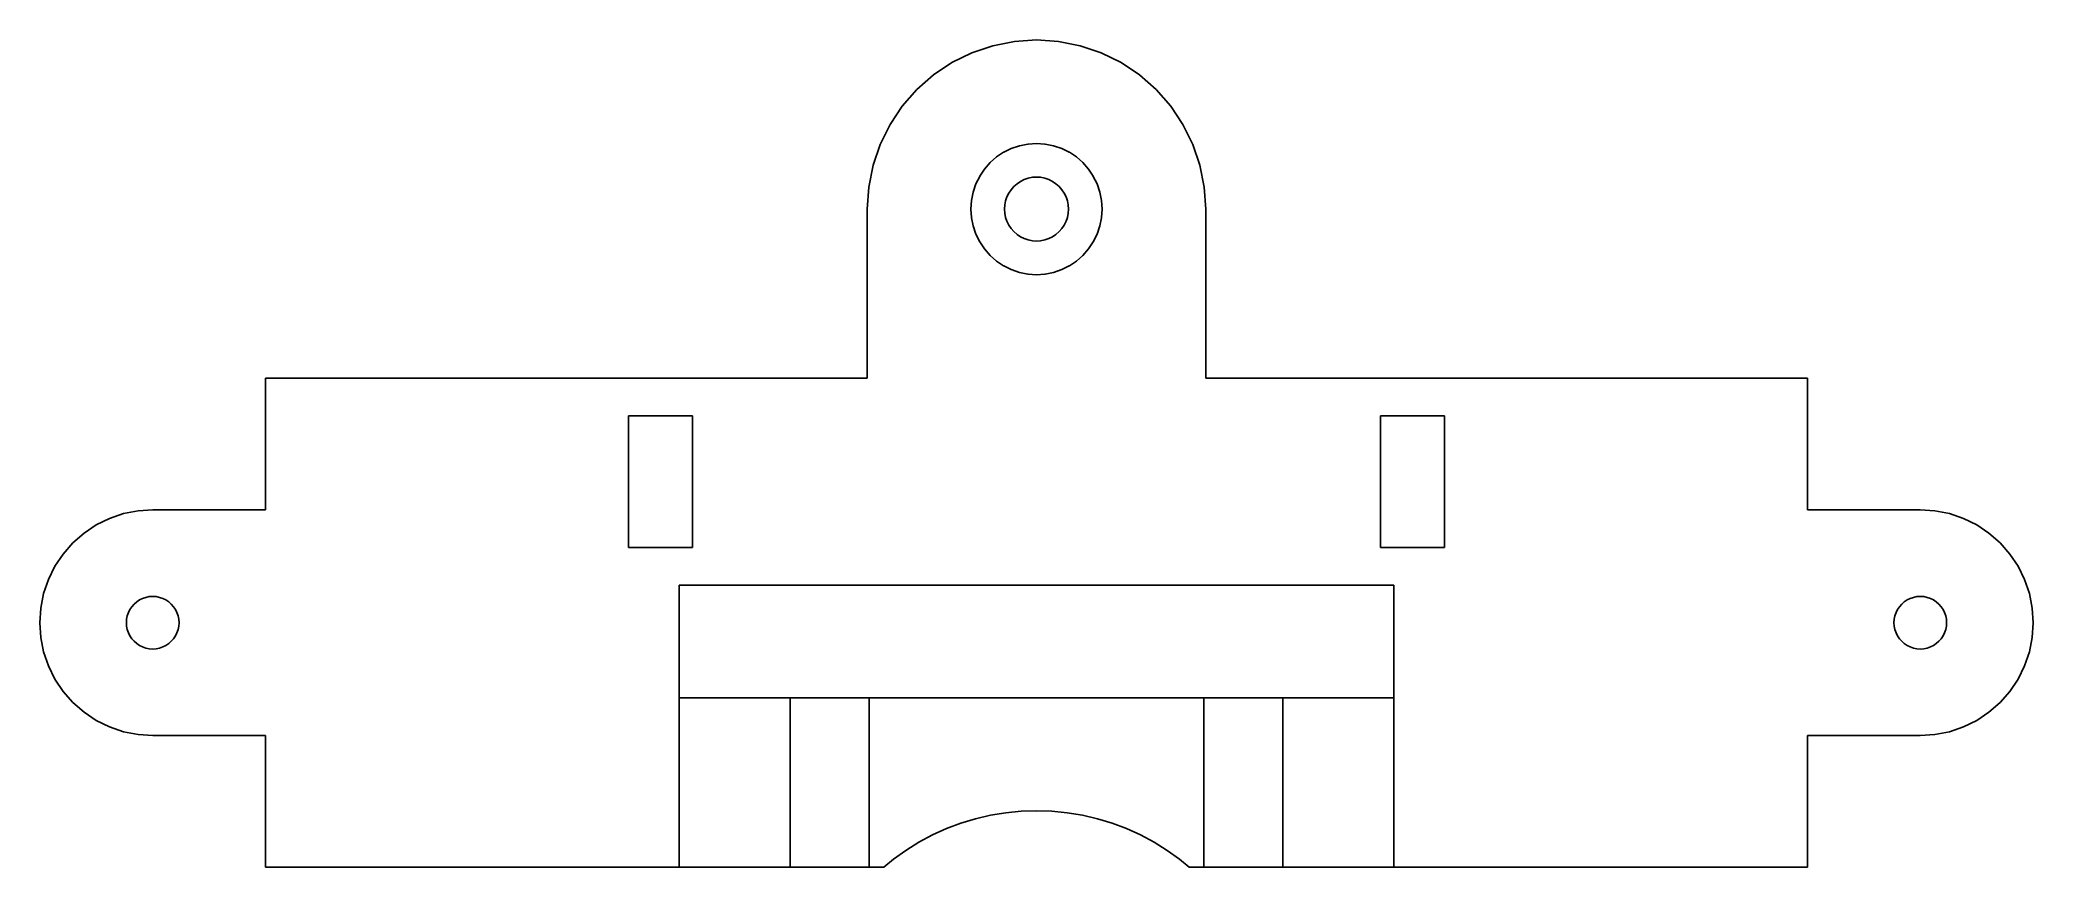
# Model space of a CAD drawing. Header units: millimetres. Extents: x -53 to 53, y 0 to 44.
import ezdxf

# ---------------------------------------------------------------- set-up
doc = ezdxf.new("R2010")
doc.units = ezdxf.units.MM
doc.layers.add('SOPORTE_DIPOLO', color=4, linetype='Continuous')

msp = doc.modelspace()

# ---------------------------------------------------------------- linework, layer by layer
at = {"layer": 'SOPORTE_DIPOLO'}
for points, invisible_edges in [([(-1.7, 35), (-3.44, 43.31), (-2.33, 43.69)], 13), ([(-3.44, 43.31, 4), (-1.34, 38.22, 4), (-2.33, 43.69, 4)], 7), ([(-2.33, 43.69), (-3.44, 43.31, 4), (-2.33, 43.69, 4)], 13), ([(-3.44, 43.31, 4), (-2.33, 43.69), (-3.44, 43.31)], 13), ([(-0.44, 36.64), (-2.33, 43.69), (-1.17, 43.92)], 13), ([(-2.33, 43.69, 4), (-0.9, 38.37, 4), (-1.17, 43.92, 4)], 7), ([(-1.17, 43.92), (-2.33, 43.69, 4), (-1.17, 43.92, 4)], 13), ([(-2.33, 43.69, 4), (-1.17, 43.92), (-2.33, 43.69)], 13), ([(-2.33, 43.69), (-0.44, 36.64), (-0.65, 36.57)], 13), ([(-2.33, 43.69), (-0.65, 36.57), (-0.85, 36.47)], 13), ([(-2.33, 43.69), (-0.85, 36.47), (-1.03, 36.35)], 13), ([(-2.33, 43.69), (-1.03, 36.35), (-1.2, 36.2)], 13), ([(-2.33, 43.69), (-1.2, 36.2), (-1.35, 36.03)], 13), ([(-2.33, 43.69), (-1.35, 36.03), (-1.47, 35.85)], 13), ([(-2.33, 43.69), (-1.47, 35.85), (-1.57, 35.65)], 13), ([(-2.33, 43.69), (-1.57, 35.65), (-1.64, 35.44)], 13), ([(-2.33, 43.69), (-1.64, 35.44), (-1.69, 35.22)], 13), ([(-2.33, 43.69), (-1.69, 35.22), (-1.7, 35)], 13), ([(-0.9, 38.37, 4), (-2.33, 43.69, 4), (-0.9, 38.37, 4)], 7), ([(-0.9, 38.37, 4), (-2.33, 43.69, 4), (-1.34, 38.22, 4)], 7), ([(-0.22, 36.69), (-1.17, 43.92), (0, 44)], 13), ([(-1.17, 43.92, 4), (-0.45, 38.46, 4), (0, 44, 4)], 7), ([(0, 44), (-1.17, 43.92, 4), (0, 44, 4)], 13), ([(-1.17, 43.92, 4), (0, 44), (-1.17, 43.92)], 13), ([(-1.17, 43.92), (-0.22, 36.69), (-0.44, 36.64)], 13), ([(-0.45, 38.46, 4), (-1.17, 43.92, 4), (-0.46, 38.46, 4)], 7), ([(-0.46, 38.46, 4), (-1.17, 43.92, 4), (-0.46, 38.46, 4)], 7), ([(-0.46, 38.46, 4), (-1.17, 43.92, 4), (-0.9, 38.37, 4)], 7), ([(0, 44, 4), (-0.45, 38.46, 4), (0, 38.49, 4)], 13), ([(-0.22, 36.69), (0, 44), (0, 36.7)], 7), ([(0, 36.7), (0, 44), (1.17, 43.92)], 13), ([(0, 44, 4), (0.45, 38.46, 4), (1.17, 43.92, 4)], 7), ([(0, 44, 4), (0, 38.49, 4), (0.45, 38.46, 4)], 13), ([(1.17, 43.92), (0, 44, 4), (1.17, 43.92, 4)], 13), ([(0, 44, 4), (1.17, 43.92), (0, 44)], 13), ([(0, 36.7), (1.17, 43.92), (0.22, 36.69)], 7), ([(0.22, 36.69), (1.17, 43.92), (0.44, 36.64)], 7), ([(2.33, 43.69), (0.44, 36.64), (1.17, 43.92)], 7), ([(0.44, 36.64), (2.33, 43.69), (0.65, 36.57)], 7), ([(1.17, 43.92, 4), (0.45, 38.46, 4), (0.46, 38.46, 4)], 13), ([(1.17, 43.92, 4), (0.46, 38.46, 4), (0.9, 38.37, 4)], 13), ([(1.17, 43.92, 4), (0.46, 38.46, 4), (0.46, 38.46, 4)], 13), ([(3.44, 43.31), (0.65, 36.57), (2.33, 43.69)], 7), ([(0.9, 38.37, 4), (2.33, 43.69, 4), (1.17, 43.92, 4)], 13), ([(2.33, 43.69, 4), (0.9, 38.37, 4), (1.34, 38.22, 4)], 13), ([(2.33, 43.69, 4), (0.9, 38.37, 4), (0.9, 38.37, 4)], 13), ([(2.33, 43.69), (1.17, 43.92, 4), (2.33, 43.69, 4)], 13), ([(1.17, 43.92, 4), (2.33, 43.69), (1.17, 43.92)], 13), ([(1.34, 38.22, 4), (3.44, 43.31, 4), (2.33, 43.69, 4)], 13), ([(3.44, 43.31), (2.33, 43.69, 4), (3.44, 43.31, 4)], 13), ([(2.33, 43.69, 4), (3.44, 43.31), (2.33, 43.69)], 13), ([(-1.7, 35), (-5.48, 42.14), (-4.5, 42.79)], 13), ([(-5.48, 42.14, 4), (-2.12, 37.77, 4), (-4.5, 42.79, 4)], 7), ([(-4.5, 42.79), (-5.48, 42.14, 4), (-4.5, 42.79, 4)], 13), ([(-5.48, 42.14, 4), (-4.5, 42.79), (-5.48, 42.14)], 13), ([(-1.7, 35), (-4.5, 42.79), (-3.44, 43.31)], 13), ([(-4.5, 42.79, 4), (-1.74, 38.02, 4), (-3.44, 43.31, 4)], 7), ([(-3.44, 43.31), (-4.5, 42.79, 4), (-3.44, 43.31, 4)], 13), ([(-4.5, 42.79, 4), (-3.44, 43.31), (-4.5, 42.79)], 13), ([(-1.74, 38.02, 4), (-4.5, 42.79, 4), (-1.74, 38.02, 4)], 7), ([(-1.74, 38.02, 4), (-4.5, 42.79, 4), (-1.75, 38.02, 4)], 7), ([(-1.75, 38.02, 4), (-4.5, 42.79, 4), (-2.12, 37.77, 4)], 7), ([(-1.34, 38.22, 4), (-3.44, 43.31, 4), (-1.74, 38.02, 4)], 7), ([(0.65, 36.57), (3.44, 43.31), (0.85, 36.47)], 7), ([(4.5, 42.79), (0.85, 36.47), (3.44, 43.31)], 7), ([(0.85, 36.47), (4.5, 42.79), (1.03, 36.35)], 7), ([(5.48, 42.14), (1.03, 36.35), (4.5, 42.79)], 7), ([(3.44, 43.31, 4), (1.34, 38.22, 4), (1.74, 38.02, 4)], 13), ([(1.74, 38.02, 4), (4.5, 42.79, 4), (3.44, 43.31, 4)], 13), ([(4.5, 42.79, 4), (1.74, 38.02, 4), (1.75, 38.02, 4)], 13), ([(4.5, 42.79, 4), (1.74, 38.02, 4), (1.74, 38.02, 4)], 13), ([(4.5, 42.79, 4), (1.75, 38.02, 4), (2.12, 37.77, 4)], 13), ([(2.12, 37.77, 4), (5.48, 42.14, 4), (4.5, 42.79, 4)], 13), ([(4.5, 42.79), (3.44, 43.31, 4), (4.5, 42.79, 4)], 13), ([(3.44, 43.31, 4), (4.5, 42.79), (3.44, 43.31)], 13), ([(5.48, 42.14), (4.5, 42.79, 4), (5.48, 42.14, 4)], 13), ([(4.5, 42.79, 4), (5.48, 42.14), (4.5, 42.79)], 13), ([(-1.7, 35), (-7.14, 40.48), (-6.36, 41.36)], 13), ([(-7.14, 40.48, 4), (-2.77, 37.12, 4), (-6.36, 41.36, 4)], 7), ([(-7.14, 40.48), (-6.36, 41.36, 4), (-6.36, 41.36)], 7), ([(-6.36, 41.36, 4), (-7.14, 40.48), (-7.14, 40.48, 4)], 7), ([(-1.7, 35), (-6.36, 41.36), (-5.48, 42.14)], 13), ([(-6.36, 41.36, 4), (-2.47, 37.47, 4), (-5.48, 42.14, 4)], 7), ([(-5.48, 42.14), (-6.36, 41.36, 4), (-5.48, 42.14, 4)], 13), ([(-6.36, 41.36, 4), (-5.48, 42.14), (-6.36, 41.36)], 13), ([(-2.47, 37.47, 4), (-6.36, 41.36, 4), (-2.47, 37.47, 4)], 7), ([(-2.47, 37.47, 4), (-6.36, 41.36, 4), (-2.47, 37.47, 4)], 7), ([(-2.47, 37.47, 4), (-6.36, 41.36, 4), (-2.77, 37.12, 4)], 7), ([(-2.12, 37.77, 4), (-5.48, 42.14, 4), (-2.47, 37.47, 4)], 7), ([(1.03, 36.35), (5.48, 42.14), (1.2, 36.2)], 7), ([(6.36, 41.36), (1.2, 36.2), (5.48, 42.14)], 7), ([(1.2, 36.2), (6.36, 41.36), (1.35, 36.03)], 7), ([(7.14, 40.48), (1.35, 36.03), (6.36, 41.36)], 7), ([(5.48, 42.14, 4), (2.12, 37.77, 4), (2.47, 37.47, 4)], 13), ([(5.48, 42.14, 4), (2.47, 37.47, 4), (2.77, 37.12, 4)], 13), ([(5.48, 42.14, 4), (2.47, 37.47, 4), (2.47, 37.47, 4)], 13), ([(5.48, 42.14, 4), (2.47, 37.47, 4), (2.47, 37.47, 4)], 13), ([(5.48, 42.14, 4), (2.77, 37.12, 4), (3.02, 36.75, 4)], 13), ([(5.48, 42.14, 4), (3.02, 36.74, 4), (3.22, 36.34, 4)], 13), ([(5.48, 42.14, 4), (3.02, 36.74, 4), (3.02, 36.74, 4)], 13), ([(5.48, 42.14, 4), (3.02, 36.75, 4), (3.02, 36.74, 4)], 13), ([(5.48, 42.14, 4), (3.22, 36.34, 4), (3.37, 35.9, 4)], 13), ([(5.48, 42.14, 4), (3.37, 35.9, 4), (3.46, 35.46, 4)], 13), ([(5.48, 42.14, 4), (3.37, 35.9, 4), (3.37, 35.9, 4)], 13), ([(5.48, 42.14, 4), (3.46, 35.46, 4), (3.46, 35.45, 4)], 13), ([(5.48, 42.14, 4), (3.46, 35.46, 4), (3.46, 35.46, 4)], 13), ([(3.46, 35.45, 4), (6.36, 41.36, 4), (5.48, 42.14, 4)], 13), ([(3.46, 35.45, 4), (7.14, 40.48, 4), (6.36, 41.36, 4)], 13), ([(6.36, 41.36), (5.48, 42.14, 4), (6.36, 41.36, 4)], 13), ([(5.48, 42.14, 4), (6.36, 41.36), (5.48, 42.14)], 13), ([(7.14, 40.48, 4), (6.36, 41.36), (6.36, 41.36, 4)], 7), ([(6.36, 41.36), (7.14, 40.48, 4), (7.14, 40.48)], 7), ([(-1.7, 35), (-7.79, 39.5), (-7.14, 40.48)], 13), ([(-7.79, 39.5, 4), (-3.02, 36.75, 4), (-7.14, 40.48, 4)], 7), ([(-7.79, 39.5), (-7.14, 40.48, 4), (-7.14, 40.48)], 7), ([(-7.14, 40.48, 4), (-7.79, 39.5), (-7.79, 39.5, 4)], 7), ([(-2.77, 37.12, 4), (-7.14, 40.48, 4), (-3.02, 36.75, 4)], 7), ([(1.35, 36.03), (7.14, 40.48), (1.47, 35.85)], 7), ([(7.79, 39.5), (1.47, 35.85), (7.14, 40.48)], 7), ([(3.46, 35.45, 4), (7.79, 39.5, 4), (7.14, 40.48, 4)], 13), ([(7.79, 39.5, 4), (7.14, 40.48), (7.14, 40.48, 4)], 7), ([(7.14, 40.48), (7.79, 39.5, 4), (7.79, 39.5)], 7), ([(-1.7, 35), (-8.31, 38.44), (-7.79, 39.5)], 13), ([(-8.31, 38.44, 4), (-3.22, 36.34, 4), (-7.79, 39.5, 4)], 7), ([(-8.31, 38.44), (-7.79, 39.5, 4), (-7.79, 39.5)], 7), ([(-7.79, 39.5, 4), (-8.31, 38.44), (-8.31, 38.44, 4)], 7), ([(-3.02, 36.75, 4), (-7.79, 39.5, 4), (-3.02, 36.74, 4)], 7), ([(-3.02, 36.74, 4), (-7.79, 39.5, 4), (-3.02, 36.74, 4)], 7), ([(-3.02, 36.74, 4), (-7.79, 39.5, 4), (-3.22, 36.34, 4)], 7), ([(1.47, 35.85), (7.79, 39.5), (1.57, 35.65)], 7), ([(8.31, 38.44), (1.57, 35.65), (7.79, 39.5)], 7), ([(3.46, 35.45, 4), (8.31, 38.44, 4), (7.79, 39.5, 4)], 13), ([(8.31, 38.44, 4), (7.79, 39.5), (7.79, 39.5, 4)], 7), ([(7.79, 39.5), (8.31, 38.44, 4), (8.31, 38.44)], 7), ([(-1.7, 35), (-8.69, 37.33), (-8.31, 38.44)], 13), ([(-8.69, 37.33, 4), (-3.37, 35.9, 4), (-8.31, 38.44, 4)], 7), ([(-8.69, 37.33), (-8.31, 38.44, 4), (-8.31, 38.44)], 7), ([(-8.31, 38.44, 4), (-8.69, 37.33), (-8.69, 37.33, 4)], 7), ([(-3.22, 36.34, 4), (-8.31, 38.44, 4), (-3.37, 35.9, 4)], 7), ([(-0.65, 36.57, 2.3), (-1.34, 38.22, 4), (-1.74, 38.02, 4)], 13), ([(-0.65, 36.57, 2.3), (-0.9, 38.37, 4), (-1.34, 38.22, 4)], 13), ([(-0.44, 36.64, 2.3), (-0.46, 38.46, 4), (-0.9, 38.37, 4)], 13), ([(-0.9, 38.37, 4), (-0.44, 36.64, 2.3), (-0.9, 38.37, 4)], 7), ([(-0.44, 36.64, 2.3), (-0.9, 38.37, 4), (-0.65, 36.57, 2.3)], 7), ([(-0.46, 38.46, 4), (-0.22, 36.69, 2.3), (-0.46, 38.46, 4)], 7), ([(-0.22, 36.69, 2.3), (-0.46, 38.46, 4), (-0.44, 36.64, 2.3)], 7), ([(-0.22, 36.69, 2.3), (-0.45, 38.46, 4), (-0.46, 38.46, 4)], 13), ([(0, 36.7, 2.3), (0, 38.49, 4), (-0.45, 38.46, 4)], 13), ([(-0.45, 38.46, 4), (-0.22, 36.69, 2.3), (0, 36.7, 2.3)], 13), ([(0.45, 38.46, 4), (0, 38.49, 4), (0, 36.7, 2.3)], 14), ([(0.22, 36.69, 2.3), (0.45, 38.46, 4), (0, 36.7, 2.3)], 7), ([(0.22, 36.69, 2.3), (0.46, 38.46, 4), (0.46, 38.46, 4)], 13), ([(0.46, 38.46, 4), (0.22, 36.69, 2.3), (0.44, 36.64, 2.3)], 13), ([(0.45, 38.46, 4), (0.22, 36.69, 2.3), (0.46, 38.46, 4)], 7), ([(0.9, 38.37, 4), (0.46, 38.46, 4), (0.44, 36.64, 2.3)], 14), ([(0.44, 36.64, 2.3), (0.9, 38.37, 4), (0.9, 38.37, 4)], 13), ([(0.9, 38.37, 4), (0.44, 36.64, 2.3), (0.65, 36.57, 2.3)], 13), ([(1.34, 38.22, 4), (0.9, 38.37, 4), (0.65, 36.57, 2.3)], 14), ([(1.74, 38.02, 4), (1.34, 38.22, 4), (0.65, 36.57, 2.3)], 14), ([(1.57, 35.65), (8.31, 38.44), (1.64, 35.44)], 7), ([(8.69, 37.33), (1.64, 35.44), (8.31, 38.44)], 7), ([(3.46, 35.45, 4), (8.69, 37.33, 4), (8.31, 38.44, 4)], 13), ([(8.69, 37.33, 4), (8.31, 38.44), (8.31, 38.44, 4)], 7), ([(8.31, 38.44), (8.69, 37.33, 4), (8.69, 37.33)], 7), ([(-1.7, 35), (-8.92, 36.17), (-8.69, 37.33)], 13), ([(-8.92, 36.17, 4), (-3.46, 35.46, 4), (-8.69, 37.33, 4)], 7), ([(-8.92, 36.17), (-8.69, 37.33, 4), (-8.69, 37.33)], 7), ([(-8.69, 37.33, 4), (-8.92, 36.17), (-8.92, 36.17, 4)], 7), ([(-3.37, 35.9, 4), (-8.69, 37.33, 4), (-3.37, 35.9, 4)], 7), ([(-3.37, 35.9, 4), (-8.69, 37.33, 4), (-3.46, 35.46, 4)], 7), ([(-1.35, 36.03, 2.3), (-2.77, 37.12, 4), (-3.02, 36.75, 4)], 13), ([(-1.35, 36.03, 2.3), (-2.47, 37.47, 4), (-2.77, 37.12, 4)], 13), ([(-1.03, 36.35, 2.3), (-2.12, 37.77, 4), (-2.47, 37.47, 4)], 13), ([(-2.47, 37.47, 4), (-1.2, 36.2, 2.3), (-2.47, 37.47, 4)], 7), ([(-1.2, 36.2, 2.3), (-2.47, 37.47, 4), (-1.35, 36.03, 2.3)], 7), ([(-2.47, 37.47, 4), (-1.2, 36.2, 2.3), (-1.03, 36.35, 2.3)], 13), ([(-1.2, 36.2, 2.3), (-2.47, 37.47, 4), (-2.47, 37.47, 4)], 13), ([(-1.03, 36.35, 2.3), (-1.75, 38.02, 4), (-2.12, 37.77, 4)], 13), ([(-1.75, 38.02, 4), (-0.85, 36.47, 2.3), (-1.74, 38.02, 4)], 7), ([(-0.85, 36.47, 2.3), (-1.75, 38.02, 4), (-1.03, 36.35, 2.3)], 7), ([(-1.74, 38.02, 4), (-0.85, 36.47, 2.3), (-0.65, 36.57, 2.3)], 13), ([(-0.85, 36.47, 2.3), (-1.74, 38.02, 4), (-1.74, 38.02, 4)], 13), ([(0.85, 36.47, 2.3), (1.74, 38.02, 4), (0.65, 36.57, 2.3)], 7), ([(0.85, 36.47, 2.3), (1.75, 38.02, 4), (1.74, 38.02, 4)], 13), ([(1.75, 38.02, 4), (0.85, 36.47, 2.3), (1.03, 36.35, 2.3)], 13), ([(1.74, 38.02, 4), (0.85, 36.47, 2.3), (1.74, 38.02, 4)], 7), ([(2.12, 37.77, 4), (1.75, 38.02, 4), (1.03, 36.35, 2.3)], 14), ([(2.47, 37.47, 4), (2.12, 37.77, 4), (1.03, 36.35, 2.3)], 14), ([(1.2, 36.2, 2.3), (2.47, 37.47, 4), (1.03, 36.35, 2.3)], 7), ([(2.47, 37.47, 4), (1.2, 36.2, 2.3), (2.47, 37.47, 4)], 7), ([(1.2, 36.2, 2.3), (2.47, 37.47, 4), (2.47, 37.47, 4)], 13), ([(2.47, 37.47, 4), (1.2, 36.2, 2.3), (1.35, 36.03, 2.3)], 13), ([(2.77, 37.12, 4), (2.47, 37.47, 4), (1.35, 36.03, 2.3)], 14), ([(3.02, 36.75, 4), (2.77, 37.12, 4), (1.35, 36.03, 2.3)], 14), ([(1.64, 35.44), (8.69, 37.33), (1.69, 35.22)], 7), ([(8.92, 36.17), (1.69, 35.22), (8.69, 37.33)], 7), ([(3.46, 35.45, 4), (8.92, 36.17, 4), (8.69, 37.33, 4)], 13), ([(8.92, 36.17, 4), (8.69, 37.33), (8.69, 37.33, 4)], 7), ([(8.69, 37.33), (8.92, 36.17, 4), (8.92, 36.17)], 7), ([(-8.92, 36.17), (-1.7, 35), (-9, 35)], 7), ([(-9, 35, 4), (-3.49, 35, 4), (-8.92, 36.17, 4)], 7), ([(-9, 35), (-8.92, 36.17, 4), (-8.92, 36.17)], 7), ([(-8.92, 36.17, 4), (-9, 35), (-9, 35, 4)], 7), ([(-3.46, 35.46, 4), (-8.92, 36.17, 4), (-3.46, 35.46, 4)], 7), ([(-3.46, 35.46, 4), (-8.92, 36.17, 4), (-3.46, 35.45, 4)], 7), ([(-3.46, 35.45, 4), (-8.92, 36.17, 4), (-3.49, 35, 4)], 7), ([(-1.57, 35.65, 2.3), (-3.22, 36.34, 4), (-3.37, 35.9, 4)], 13), ([(-1.57, 35.65, 2.3), (-3.02, 36.74, 4), (-3.22, 36.34, 4)], 13), ([(-3.02, 36.75, 4), (-1.47, 35.85, 2.3), (-1.35, 36.03, 2.3)], 13), ([(-1.47, 35.85, 2.3), (-3.02, 36.75, 4), (-3.02, 36.74, 4)], 13), ([(-3.02, 36.74, 4), (-1.47, 35.85, 2.3), (-3.02, 36.74, 4)], 7), ([(-1.47, 35.85, 2.3), (-3.02, 36.74, 4), (-1.57, 35.65, 2.3)], 7), ([(-1.35, 36.03, 2.3), (-1.2, 36.2), (-1.2, 36.2, 2.3)], 7), ([(-1.2, 36.2), (-1.35, 36.03, 2.3), (-1.35, 36.03)], 7), ([(-1.2, 36.2), (-1.03, 36.35, 2.3), (-1.2, 36.2, 2.3)], 13), ([(-1.03, 36.35, 2.3), (-1.2, 36.2), (-1.03, 36.35)], 13), ([(-1.03, 36.35), (-0.85, 36.47, 2.3), (-1.03, 36.35, 2.3)], 13), ([(-0.85, 36.47, 2.3), (-1.03, 36.35), (-0.85, 36.47)], 13), ([(-0.85, 36.47), (-0.65, 36.57, 2.3), (-0.85, 36.47, 2.3)], 13), ([(-0.65, 36.57, 2.3), (-0.85, 36.47), (-0.65, 36.57)], 13), ([(-0.65, 36.57), (-0.44, 36.64, 2.3), (-0.65, 36.57, 2.3)], 13), ([(-0.44, 36.64, 2.3), (-0.65, 36.57), (-0.44, 36.64)], 13), ([(-0.44, 36.64), (-0.22, 36.69, 2.3), (-0.44, 36.64, 2.3)], 13), ([(-0.22, 36.69, 2.3), (-0.44, 36.64), (-0.22, 36.69)], 13), ([(-0.22, 36.69), (0, 36.7, 2.3), (-0.22, 36.69, 2.3)], 13), ([(0, 36.7, 2.3), (-0.22, 36.69), (0, 36.7)], 13), ([(0, 36.7), (0.22, 36.69, 2.3), (0, 36.7, 2.3)], 13), ([(0.22, 36.69, 2.3), (0, 36.7), (0.22, 36.69)], 13), ([(0.22, 36.69), (0.44, 36.64, 2.3), (0.22, 36.69, 2.3)], 13), ([(0.44, 36.64, 2.3), (0.22, 36.69), (0.44, 36.64)], 13), ([(0.44, 36.64), (0.65, 36.57, 2.3), (0.44, 36.64, 2.3)], 13), ([(0.65, 36.57, 2.3), (0.44, 36.64), (0.65, 36.57)], 13), ([(0.65, 36.57), (0.85, 36.47, 2.3), (0.65, 36.57, 2.3)], 13), ([(0.85, 36.47, 2.3), (0.65, 36.57), (0.85, 36.47)], 13), ([(0.85, 36.47), (1.03, 36.35, 2.3), (0.85, 36.47, 2.3)], 13), ([(1.03, 36.35, 2.3), (0.85, 36.47), (1.03, 36.35)], 13), ([(1.03, 36.35), (1.2, 36.2, 2.3), (1.03, 36.35, 2.3)], 13), ([(1.2, 36.2, 2.3), (1.03, 36.35), (1.2, 36.2)], 13), ([(1.35, 36.03), (1.2, 36.2, 2.3), (1.2, 36.2)], 7), ([(1.2, 36.2, 2.3), (1.35, 36.03), (1.35, 36.03, 2.3)], 7), ([(1.47, 35.85, 2.3), (3.02, 36.75, 4), (1.35, 36.03, 2.3)], 7), ([(3.02, 36.75, 4), (1.47, 35.85, 2.3), (3.02, 36.74, 4)], 7), ([(1.47, 35.85, 2.3), (3.02, 36.74, 4), (3.02, 36.74, 4)], 13), ([(3.02, 36.74, 4), (1.47, 35.85, 2.3), (1.57, 35.65, 2.3)], 13), ([(3.22, 36.34, 4), (3.02, 36.74, 4), (1.57, 35.65, 2.3)], 14), ([(3.37, 35.9, 4), (3.22, 36.34, 4), (1.57, 35.65, 2.3)], 14), ([(1.69, 35.22), (8.92, 36.17), (1.7, 35)], 7), ([(9, 35), (1.7, 35), (8.92, 36.17)], 7), ([(8.92, 36.17, 4), (3.46, 35.45, 4), (3.49, 35, 4)], 13), ([(3.49, 35, 4), (9, 35, 4), (8.92, 36.17, 4)], 13), ([(9, 35, 4), (8.92, 36.17), (8.92, 36.17, 4)], 7), ([(8.92, 36.17), (9, 35, 4), (9, 35)], 7), ([(-9, 35), (-1.35, 33.97), (-9, 26)], 7), ([(-1.35, 33.97), (-9, 35), (-1.47, 34.15)], 7), ([(-1.47, 34.15), (-9, 35), (-1.57, 34.35)], 7), ([(-1.57, 34.35), (-9, 35), (-1.64, 34.56)], 7), ([(-1.64, 34.56), (-9, 35), (-1.69, 34.78)], 7), ([(-1.69, 34.78), (-9, 35), (-1.7, 35)], 7), ([(-9, 35, 4), (-3.37, 34.1, 4), (-3.37, 34.1, 4)], 13), ([(-3.49, 35, 4), (-9, 35, 4), (-3.46, 34.55, 4)], 7), ([(-3.46, 34.55, 4), (-9, 35, 4), (-3.46, 34.54, 4)], 7), ([(-3.46, 34.54, 4), (-9, 35, 4), (-3.46, 34.54, 4)], 7), ([(-3.46, 34.54, 4), (-9, 35, 4), (-3.37, 34.1, 4)], 7), ([(-3.37, 34.1, 4), (-9, 35, 4), (-3.22, 33.66, 4)], 7), ([(-3.22, 33.66, 4), (-9, 35, 4), (-3.02, 33.26, 4)], 7), ([(-3.02, 33.26, 4), (-9, 35, 4), (-3.02, 33.26, 4)], 7), ([(-3.02, 33.26, 4), (-9, 35, 4), (-3.02, 33.25, 4)], 7), ([(-9, 26, 4), (-3.02, 33.25, 4), (-9, 35, 4)], 7), ([(-9, 26), (-9, 35, 4), (-9, 35)], 7), ([(-9, 35, 4), (-9, 26), (-9, 26, 4)], 5), ([(-1.7, 35, 2.3), (-3.46, 35.45, 4), (-3.49, 35, 4)], 13), ([(-3.46, 34.55, 4), (-1.7, 35, 2.3), (-3.49, 35, 4)], 7), ([(-1.64, 35.44, 2.3), (-3.37, 35.9, 4), (-3.46, 35.46, 4)], 13), ([(-3.46, 35.46, 4), (-1.69, 35.22, 2.3), (-1.64, 35.44, 2.3)], 13), ([(-1.69, 35.22, 2.3), (-3.46, 35.46, 4), (-3.46, 35.46, 4)], 13), ([(-3.46, 35.45, 4), (-1.69, 35.22, 2.3), (-3.46, 35.46, 4)], 7), ([(-1.69, 35.22, 2.3), (-3.46, 35.45, 4), (-1.7, 35, 2.3)], 7), ([(-3.46, 34.55, 4), (-1.69, 34.78, 2.3), (-1.7, 35, 2.3)], 13), ([(-3.37, 35.9, 4), (-1.64, 35.44, 2.3), (-1.57, 35.65, 2.3)], 13), ([(-1.64, 35.44, 2.3), (-3.37, 35.9, 4), (-3.37, 35.9, 4)], 13), ([(-1.7, 35, 2.3), (-1.69, 35.22), (-1.69, 35.22, 2.3)], 7), ([(-1.69, 35.22), (-1.7, 35, 2.3), (-1.7, 35)], 7), ([(-1.69, 34.78, 2.3), (-1.7, 35), (-1.7, 35, 2.3)], 7), ([(-1.7, 35), (-1.69, 34.78, 2.3), (-1.69, 34.78)], 7), ([(-1.69, 35.22, 2.3), (-1.64, 35.44), (-1.64, 35.44, 2.3)], 7), ([(-1.64, 35.44), (-1.69, 35.22, 2.3), (-1.69, 35.22)], 7), ([(-1.64, 35.44, 2.3), (-1.57, 35.65), (-1.57, 35.65, 2.3)], 7), ([(-1.57, 35.65), (-1.64, 35.44, 2.3), (-1.64, 35.44)], 7), ([(-1.57, 35.65, 2.3), (-1.47, 35.85), (-1.47, 35.85, 2.3)], 7), ([(-1.47, 35.85), (-1.57, 35.65, 2.3), (-1.57, 35.65)], 7), ([(-1.47, 35.85, 2.3), (-1.35, 36.03), (-1.35, 36.03, 2.3)], 7), ([(-1.35, 36.03), (-1.47, 35.85, 2.3), (-1.47, 35.85)], 7), ([(1.47, 35.85), (1.35, 36.03, 2.3), (1.35, 36.03)], 7), ([(1.35, 36.03, 2.3), (1.47, 35.85), (1.47, 35.85, 2.3)], 7), ([(1.35, 33.97), (9, 35), (9, 26)], 13), ([(9, 35), (1.35, 33.97), (1.47, 34.15)], 13), ([(1.57, 35.65), (1.47, 35.85, 2.3), (1.47, 35.85)], 7), ([(1.47, 35.85, 2.3), (1.57, 35.65), (1.57, 35.65, 2.3)], 7), ([(1.57, 34.35), (9, 35), (1.47, 34.15)], 7), ([(1.64, 35.44, 2.3), (3.37, 35.9, 4), (1.57, 35.65, 2.3)], 7), ([(1.64, 35.44), (1.57, 35.65, 2.3), (1.57, 35.65)], 7), ([(1.57, 35.65, 2.3), (1.64, 35.44), (1.64, 35.44, 2.3)], 7), ([(1.64, 34.56), (9, 35), (1.57, 34.35)], 7), ([(3.37, 35.9, 4), (1.64, 35.44, 2.3), (3.37, 35.9, 4)], 7), ([(3.46, 35.46, 4), (3.37, 35.9, 4), (1.64, 35.44, 2.3)], 14), ([(1.69, 35.22, 2.3), (3.46, 35.46, 4), (1.64, 35.44, 2.3)], 7), ([(1.69, 35.22), (1.64, 35.44, 2.3), (1.64, 35.44)], 7), ([(1.64, 35.44, 2.3), (1.69, 35.22), (1.69, 35.22, 2.3)], 7), ([(1.69, 34.78), (9, 35), (1.64, 34.56)], 7), ([(1.69, 35.22, 2.3), (3.46, 35.45, 4), (3.46, 35.46, 4)], 13), ([(3.46, 35.46, 4), (1.69, 35.22, 2.3), (3.46, 35.46, 4)], 7), ([(3.46, 35.45, 4), (1.69, 35.22, 2.3), (1.7, 35, 2.3)], 13), ([(1.7, 35), (1.69, 35.22, 2.3), (1.69, 35.22)], 7), ([(1.69, 35.22, 2.3), (1.7, 35), (1.7, 35, 2.3)], 7), ([(1.7, 35), (9, 35), (1.69, 34.78)], 7), ([(1.69, 34.78), (1.7, 35, 2.3), (1.7, 35)], 7), ([(1.7, 35, 2.3), (1.69, 34.78), (1.69, 34.78, 2.3)], 7), ([(1.69, 34.78, 2.3), (3.46, 34.55, 4), (1.7, 35, 2.3)], 7), ([(3.49, 35, 4), (3.46, 35.45, 4), (1.7, 35, 2.3)], 14), ([(3.46, 34.55, 4), (3.49, 35, 4), (1.7, 35, 2.3)], 14), ([(9, 35, 4), (3.22, 33.66, 4), (3.02, 33.26, 4)], 13), ([(3.02, 33.26, 4), (9, 35, 4), (3.02, 33.26, 4)], 7), ([(9, 35, 4), (3.02, 33.26, 4), (9, 26, 4)], 7), ([(9, 35, 4), (3.37, 34.1, 4), (3.22, 33.66, 4)], 13), ([(9, 35, 4), (3.46, 34.54, 4), (3.37, 34.1, 4)], 13), ([(9, 35, 4), (3.37, 34.1, 4), (3.37, 34.1, 4)], 13), ([(9, 35, 4), (3.49, 35, 4), (3.46, 34.55, 4)], 13), ([(9, 35, 4), (3.46, 34.55, 4), (3.46, 34.54, 4)], 13), ([(9, 35, 4), (3.46, 34.54, 4), (3.46, 34.54, 4)], 13), ([(9, 26, 4), (9, 35), (9, 35, 4)], 7), ([(9, 35), (9, 26, 4), (9, 26)], 5), ([(-1.2, 33.8), (-9, 26), (-1.35, 33.97)], 7), ([(-1.69, 34.78, 2.3), (-3.46, 34.55, 4), (-3.46, 34.54, 4)], 13), ([(-1.69, 34.78, 2.3), (-3.46, 34.54, 4), (-1.64, 34.56, 2.3)], 7), ([(-3.46, 34.54, 4), (-1.69, 34.78, 2.3), (-3.46, 34.54, 4)], 7), ([(-3.37, 34.1, 4), (-1.64, 34.56, 2.3), (-3.46, 34.54, 4)], 7), ([(-1.64, 34.56, 2.3), (-3.37, 34.1, 4), (-1.57, 34.35, 2.3)], 7), ([(-3.37, 34.1, 4), (-1.64, 34.56, 2.3), (-3.37, 34.1, 4)], 7), ([(-3.22, 33.66, 4), (-1.57, 34.35, 2.3), (-3.37, 34.1, 4)], 7), ([(-3.02, 33.26, 4), (-1.57, 34.35, 2.3), (-3.22, 33.66, 4)], 7), ([(-3.02, 33.26, 4), (-1.47, 34.15, 2.3), (-1.57, 34.35, 2.3)], 13), ([(-1.47, 34.15, 2.3), (-3.02, 33.25, 4), (-1.35, 33.97, 2.3)], 7), ([(-3.02, 33.25, 4), (-1.47, 34.15, 2.3), (-3.02, 33.26, 4)], 7), ([(-1.47, 34.15, 2.3), (-3.02, 33.26, 4), (-3.02, 33.26, 4)], 13), ([(-2.77, 32.88, 4), (-1.35, 33.97, 2.3), (-3.02, 33.25, 4)], 7), ([(-2.47, 32.53, 4), (-1.35, 33.97, 2.3), (-2.77, 32.88, 4)], 7), ([(-2.47, 32.53, 4), (-1.2, 33.8, 2.3), (-1.35, 33.97, 2.3)], 13), ([(-1.64, 34.56, 2.3), (-1.69, 34.78), (-1.69, 34.78, 2.3)], 7), ([(-1.69, 34.78), (-1.64, 34.56, 2.3), (-1.64, 34.56)], 7), ([(-1.57, 34.35, 2.3), (-1.64, 34.56), (-1.64, 34.56, 2.3)], 7), ([(-1.64, 34.56), (-1.57, 34.35, 2.3), (-1.57, 34.35)], 7), ([(-1.47, 34.15, 2.3), (-1.57, 34.35), (-1.57, 34.35, 2.3)], 7), ([(-1.57, 34.35), (-1.47, 34.15, 2.3), (-1.47, 34.15)], 7), ([(-1.35, 33.97, 2.3), (-1.47, 34.15), (-1.47, 34.15, 2.3)], 7), ([(-1.47, 34.15), (-1.35, 33.97, 2.3), (-1.35, 33.97)], 7), ([(-1.2, 33.8, 2.3), (-1.35, 33.97), (-1.35, 33.97, 2.3)], 7), ([(-1.35, 33.97), (-1.2, 33.8, 2.3), (-1.2, 33.8)], 7), ([(1.35, 33.97), (9, 26), (1.2, 33.8)], 7), ([(1.2, 33.8), (1.35, 33.97, 2.3), (1.35, 33.97)], 7), ([(1.35, 33.97, 2.3), (1.2, 33.8), (1.2, 33.8, 2.3)], 7), ([(1.2, 33.8, 2.3), (2.47, 32.53, 4), (1.35, 33.97, 2.3)], 7), ([(1.35, 33.97), (1.47, 34.15, 2.3), (1.47, 34.15)], 7), ([(1.47, 34.15, 2.3), (1.35, 33.97), (1.35, 33.97, 2.3)], 7), ([(3.02, 33.25, 4), (1.47, 34.15, 2.3), (1.35, 33.97, 2.3)], 13), ([(2.47, 32.53, 4), (2.77, 32.88, 4), (1.35, 33.97, 2.3)], 14), ([(2.77, 32.88, 4), (3.02, 33.25, 4), (1.35, 33.97, 2.3)], 14), ([(1.47, 34.15), (1.57, 34.35, 2.3), (1.57, 34.35)], 7), ([(1.57, 34.35, 2.3), (1.47, 34.15), (1.47, 34.15, 2.3)], 7), ([(1.47, 34.15, 2.3), (3.02, 33.26, 4), (1.57, 34.35, 2.3)], 7), ([(1.47, 34.15, 2.3), (3.02, 33.25, 4), (3.02, 33.26, 4)], 13), ([(3.02, 33.26, 4), (1.47, 34.15, 2.3), (3.02, 33.26, 4)], 7), ([(1.57, 34.35), (1.64, 34.56, 2.3), (1.64, 34.56)], 7), ([(1.64, 34.56, 2.3), (1.57, 34.35), (1.57, 34.35, 2.3)], 7), ([(3.37, 34.1, 4), (1.64, 34.56, 2.3), (1.57, 34.35, 2.3)], 13), ([(3.02, 33.26, 4), (3.22, 33.66, 4), (1.57, 34.35, 2.3)], 14), ([(3.22, 33.66, 4), (3.37, 34.1, 4), (1.57, 34.35, 2.3)], 14), ([(1.64, 34.56), (1.69, 34.78, 2.3), (1.69, 34.78)], 7), ([(1.69, 34.78, 2.3), (1.64, 34.56), (1.64, 34.56, 2.3)], 7), ([(3.46, 34.54, 4), (1.69, 34.78, 2.3), (1.64, 34.56, 2.3)], 13), ([(1.64, 34.56, 2.3), (3.37, 34.1, 4), (3.37, 34.1, 4)], 13), ([(3.37, 34.1, 4), (3.46, 34.54, 4), (1.64, 34.56, 2.3)], 14), ([(1.69, 34.78, 2.3), (3.46, 34.54, 4), (3.46, 34.54, 4)], 13), ([(3.46, 34.55, 4), (1.69, 34.78, 2.3), (3.46, 34.54, 4)], 7), ([(-1.03, 33.65), (-9, 26), (-1.2, 33.8)], 7), ([(-0.85, 33.53), (-9, 26), (-1.03, 33.65)], 7), ([(-0.65, 33.43), (-9, 26), (-0.85, 33.53)], 7), ([(-0.44, 33.36), (-9, 26), (-0.65, 33.43)], 7), ([(-0.22, 33.31), (-9, 26), (-0.44, 33.36)], 7), ([(0, 33.3), (-9, 26), (-0.22, 33.31)], 7), ([(0, 33.3), (9, 26), (-9, 26)], 15), ([(-3.02, 33.25, 4), (-9, 26, 4), (-2.77, 32.88, 4)], 7), ([(-2.77, 32.88, 4), (-9, 26, 4), (-2.47, 32.53, 4)], 7), ([(-1.2, 33.8, 2.3), (-2.47, 32.53, 4), (-1.03, 33.65, 2.3)], 7), ([(-2.47, 32.53, 4), (-1.2, 33.8, 2.3), (-2.47, 32.53, 4)], 7), ([(-1.2, 33.8, 2.3), (-2.47, 32.53, 4), (-2.47, 32.53, 4)], 13), ([(-2.12, 32.23, 4), (-1.03, 33.65, 2.3), (-2.47, 32.53, 4)], 7), ([(-1.75, 31.98, 4), (-1.03, 33.65, 2.3), (-2.12, 32.23, 4)], 7), ([(-1.75, 31.98, 4), (-0.85, 33.53, 2.3), (-1.03, 33.65, 2.3)], 13), ([(-0.85, 33.53, 2.3), (-1.75, 31.98, 4), (-1.74, 31.98, 4)], 13), ([(-0.85, 33.53, 2.3), (-1.74, 31.98, 4), (-0.65, 33.43, 2.3)], 7), ([(-1.74, 31.98, 4), (-0.85, 33.53, 2.3), (-1.74, 31.98, 4)], 7), ([(-1.34, 31.78, 4), (-0.65, 33.43, 2.3), (-1.74, 31.98, 4)], 7), ([(-0.9, 31.63, 4), (-0.65, 33.43, 2.3), (-1.34, 31.78, 4)], 7), ([(-1.03, 33.65), (-1.2, 33.8, 2.3), (-1.03, 33.65, 2.3)], 13), ([(-1.2, 33.8, 2.3), (-1.03, 33.65), (-1.2, 33.8)], 13), ([(-0.85, 33.53), (-1.03, 33.65, 2.3), (-0.85, 33.53, 2.3)], 13), ([(-1.03, 33.65, 2.3), (-0.85, 33.53), (-1.03, 33.65)], 13), ([(-0.9, 31.63, 4), (-0.44, 33.36, 2.3), (-0.65, 33.43, 2.3)], 13), ([(-0.44, 33.36, 2.3), (-0.9, 31.63, 4), (-0.9, 31.63, 4)], 13), ([(-0.46, 31.54, 4), (-0.44, 33.36, 2.3), (-0.9, 31.63, 4)], 7), ([(-0.65, 33.43), (-0.85, 33.53, 2.3), (-0.65, 33.43, 2.3)], 13), ([(-0.85, 33.53, 2.3), (-0.65, 33.43), (-0.85, 33.53)], 13), ([(-0.44, 33.36), (-0.65, 33.43, 2.3), (-0.44, 33.36, 2.3)], 13), ([(-0.65, 33.43, 2.3), (-0.44, 33.36), (-0.65, 33.43)], 13), ([(-0.46, 31.54, 4), (-0.22, 33.31, 2.3), (-0.44, 33.36, 2.3)], 13), ([(-0.22, 33.31, 2.3), (-0.46, 31.54, 4), (-0.46, 31.54, 4)], 13), ([(-0.45, 31.54, 4), (-0.22, 33.31, 2.3), (-0.46, 31.54, 4)], 7), ([(-0.22, 33.31, 2.3), (-0.45, 31.54, 4), (0, 33.3, 2.3)], 7), ([(0, 31.51, 4), (0, 33.3, 2.3), (-0.45, 31.54, 4)], 7), ([(-0.22, 33.31), (-0.44, 33.36, 2.3), (-0.22, 33.31, 2.3)], 13), ([(-0.44, 33.36, 2.3), (-0.22, 33.31), (-0.44, 33.36)], 13), ([(0, 33.3), (-0.22, 33.31, 2.3), (0, 33.3, 2.3)], 13), ([(-0.22, 33.31, 2.3), (0, 33.3), (-0.22, 33.31)], 13), ([(9, 26), (0, 33.3), (0.22, 33.31)], 13), ([(0.22, 33.31), (0, 33.3, 2.3), (0.22, 33.31, 2.3)], 13), ([(0, 33.3, 2.3), (0.22, 33.31), (0, 33.3)], 13), ([(0.45, 31.54, 4), (0.22, 33.31, 2.3), (0, 33.3, 2.3)], 13), ([(0.45, 31.54, 4), (0, 33.3, 2.3), (0, 31.51, 4)], 7), ([(9, 26), (0.22, 33.31), (0.44, 33.36)], 13), ([(0.44, 33.36), (0.22, 33.31, 2.3), (0.44, 33.36, 2.3)], 13), ([(0.22, 33.31, 2.3), (0.44, 33.36), (0.22, 33.31)], 13), ([(0.22, 33.31, 2.3), (0.46, 31.54, 4), (0.44, 33.36, 2.3)], 7), ([(0.46, 31.54, 4), (0.22, 33.31, 2.3), (0.46, 31.54, 4)], 7), ([(0.22, 33.31, 2.3), (0.45, 31.54, 4), (0.46, 31.54, 4)], 13), ([(9, 26), (0.44, 33.36), (0.65, 33.43)], 13), ([(0.65, 33.43), (0.44, 33.36, 2.3), (0.65, 33.43, 2.3)], 13), ([(0.44, 33.36, 2.3), (0.65, 33.43), (0.44, 33.36)], 13), ([(0.44, 33.36, 2.3), (0.9, 31.63, 4), (0.65, 33.43, 2.3)], 7), ([(0.46, 31.54, 4), (0.9, 31.63, 4), (0.44, 33.36, 2.3)], 14), ([(0.9, 31.63, 4), (0.44, 33.36, 2.3), (0.9, 31.63, 4)], 7), ([(9, 26), (0.65, 33.43), (0.85, 33.53)], 13), ([(0.85, 33.53), (0.65, 33.43, 2.3), (0.85, 33.53, 2.3)], 13), ([(0.65, 33.43, 2.3), (0.85, 33.53), (0.65, 33.43)], 13), ([(1.74, 31.98, 4), (0.85, 33.53, 2.3), (0.65, 33.43, 2.3)], 13), ([(1.34, 31.78, 4), (1.74, 31.98, 4), (0.65, 33.43, 2.3)], 14), ([(0.9, 31.63, 4), (1.34, 31.78, 4), (0.65, 33.43, 2.3)], 14), ([(9, 26), (0.85, 33.53), (1.03, 33.65)], 13), ([(1.03, 33.65), (0.85, 33.53, 2.3), (1.03, 33.65, 2.3)], 13), ([(0.85, 33.53, 2.3), (1.03, 33.65), (0.85, 33.53)], 13), ([(0.85, 33.53, 2.3), (1.75, 31.98, 4), (1.03, 33.65, 2.3)], 7), ([(0.85, 33.53, 2.3), (1.74, 31.98, 4), (1.74, 31.98, 4)], 13), ([(1.75, 31.98, 4), (0.85, 33.53, 2.3), (1.74, 31.98, 4)], 7), ([(9, 26), (1.03, 33.65), (1.2, 33.8)], 13), ([(1.2, 33.8), (1.03, 33.65, 2.3), (1.2, 33.8, 2.3)], 13), ([(1.03, 33.65, 2.3), (1.2, 33.8), (1.03, 33.65)], 13), ([(2.47, 32.53, 4), (1.2, 33.8, 2.3), (1.03, 33.65, 2.3)], 13), ([(2.12, 32.23, 4), (2.47, 32.53, 4), (1.03, 33.65, 2.3)], 14), ([(1.75, 31.98, 4), (2.12, 32.23, 4), (1.03, 33.65, 2.3)], 14), ([(1.2, 33.8, 2.3), (2.47, 32.53, 4), (2.47, 32.53, 4)], 13), ([(2.47, 32.53, 4), (1.2, 33.8, 2.3), (2.47, 32.53, 4)], 7), ([(2.47, 32.53, 4), (9, 26, 4), (2.77, 32.88, 4)], 7), ([(2.77, 32.88, 4), (9, 26, 4), (3.02, 33.25, 4)], 7), ([(3.02, 33.25, 4), (9, 26, 4), (3.02, 33.26, 4)], 7), ([(-2.47, 32.53, 4), (-9, 26, 4), (-2.47, 32.53, 4)], 7), ([(-2.47, 32.53, 4), (-9, 26, 4), (-2.47, 32.53, 4)], 7), ([(-2.47, 32.53, 4), (-9, 26, 4), (-2.12, 32.23, 4)], 7), ([(-9, 26, 4), (-1.75, 31.98, 4), (-2.12, 32.23, 4)], 13), ([(-9, 26, 4), (-1.34, 31.78, 4), (-1.74, 31.98, 4)], 13), ([(-9, 26, 4), (-1.74, 31.98, 4), (-1.74, 31.98, 4)], 13), ([(-9, 26, 4), (-1.74, 31.98, 4), (-1.75, 31.98, 4)], 13), ([(1.34, 31.78, 4), (9, 26, 4), (1.74, 31.98, 4)], 7), ([(1.74, 31.98, 4), (9, 26, 4), (1.75, 31.98, 4)], 7), ([(1.74, 31.98, 4), (9, 26, 4), (1.74, 31.98, 4)], 7), ([(1.75, 31.98, 4), (9, 26, 4), (2.12, 32.23, 4)], 7), ([(2.12, 32.23, 4), (9, 26, 4), (2.47, 32.53, 4)], 7), ([(2.47, 32.53, 4), (9, 26, 4), (2.47, 32.53, 4)], 7), ([(2.47, 32.53, 4), (9, 26, 4), (2.47, 32.53, 4)], 7), ([(-9, 26, 4), (-0.9, 31.63, 4), (-1.34, 31.78, 4)], 13), ([(-9, 26, 4), (-0.46, 31.54, 4), (-0.9, 31.63, 4)], 13), ([(-9, 26, 4), (-0.9, 31.63, 4), (-0.9, 31.63, 4)], 13), ([(-9, 26, 4), (0, 31.51, 4), (-0.45, 31.54, 4)], 13), ([(-9, 26, 4), (-0.45, 31.54, 4), (-0.46, 31.54, 4)], 13), ([(-9, 26, 4), (-0.46, 31.54, 4), (-0.46, 31.54, 4)], 13), ([(9, 26, 4), (0, 31.51, 4), (-9, 26, 4)], 15), ([(0, 31.51, 4), (9, 26, 4), (0.45, 31.54, 4)], 7), ([(0.45, 31.54, 4), (9, 26, 4), (0.46, 31.54, 4)], 7), ([(0.46, 31.54, 4), (9, 26, 4), (0.9, 31.63, 4)], 7), ([(0.46, 31.54, 4), (9, 26, 4), (0.46, 31.54, 4)], 7), ([(0.9, 31.63, 4), (9, 26, 4), (1.34, 31.78, 4)], 7), ([(0.9, 31.63, 4), (9, 26, 4), (0.9, 31.63, 4)], 7), ([(-21.7, 24), (-41, 26), (-9, 26)], 13), ([(-41, 26), (-21.7, 24), (-41, 19)], 7), ([(-41, 19, 4), (-21.7, 24, 4), (-41, 26, 4)], 7), ([(-41, 26, 4), (-21.7, 24, 4), (-9, 26, 4)], 7), ([(-41, 19), (-41, 26, 4), (-41, 26)], 5), ([(-41, 26, 4), (-41, 19), (-41, 19, 4)], 5), ([(-9, 26), (-41, 26, 4), (-9, 26, 4)], 5), ([(-41, 26, 4), (-9, 26), (-41, 26)], 5), ([(-21.7, 24), (-9, 26), (-18.3, 24)], 7), ([(-9, 26, 4), (-21.7, 24, 4), (-18.3, 24, 4)], 13), ([(-19, 15, 4), (-9, 26, 4), (-18.3, 17, 4)], 15), ([(-9, 26, 4), (-19, 15, 4), (19, 15, 4)], 13), ([(-3.24, 2.57), (-18.3, 17), (-9, 26)], 15), ([(-18.3, 24), (-9, 26), (-18.3, 17)], 7), ([(-18.3, 17, 4), (-9, 26, 4), (-18.3, 24, 4)], 7), ([(9, 26), (0, 3), (-9, 26)], 15), ([(-9, 26), (0, 3), (-0.82, 2.97)], 13), ([(-9, 26), (-0.82, 2.97), (-1.63, 2.89)], 13), ([(-9, 26), (-1.63, 2.89), (-2.44, 2.76)], 13), ([(-9, 26), (-2.44, 2.76), (-3.24, 2.57)], 13), ([(9, 26, 4), (-9, 26, 4), (19, 15, 4)], 15), ([(0, 3), (9, 26), (0.82, 2.97)], 7), ([(0.82, 2.97), (9, 26), (1.63, 2.89)], 7), ([(1.63, 2.89), (9, 26), (2.44, 2.76)], 7), ([(2.44, 2.76), (9, 26), (3.24, 2.57)], 7), ([(18.3, 17), (3.24, 2.57), (9, 26)], 15), ([(18.3, 17), (9, 26), (18.3, 24)], 7), ([(9, 26), (21.7, 24), (18.3, 24)], 13), ([(21.7, 24), (9, 26), (41, 26)], 13), ([(9, 26, 4), (19, 15, 4), (18.3, 17, 4)], 15), ([(9, 26, 4), (21.7, 24, 4), (41, 26, 4)], 7), ([(18.3, 24, 4), (9, 26, 4), (18.3, 17, 4)], 7), ([(21.7, 24, 4), (9, 26, 4), (18.3, 24, 4)], 7), ([(41, 26), (9, 26, 4), (41, 26, 4)], 5), ([(9, 26, 4), (41, 26), (9, 26)], 5), ([(41, 19), (21.7, 24), (41, 26)], 7), ([(21.7, 24, 4), (41, 19, 4), (41, 26, 4)], 13), ([(41, 19, 4), (41, 26), (41, 26, 4)], 5), ([(41, 26), (41, 19, 4), (41, 19)], 5), ([(-21.7, 17), (-41, 19), (-21.7, 24)], 7), ([(-21.7, 24, 4), (-41, 19, 4), (-21.7, 17, 4)], 7), ([(-21.7, 17, 4), (-21.7, 24), (-21.7, 24, 4)], 5), ([(-21.7, 24), (-21.7, 17, 4), (-21.7, 17)], 5), ([(-21.7, 24), (-18.3, 24, 4), (-21.7, 24, 4)], 5), ([(-18.3, 24, 4), (-21.7, 24), (-18.3, 24)], 5), ([(-18.3, 17), (-18.3, 24, 4), (-18.3, 24)], 5), ([(-18.3, 24, 4), (-18.3, 17), (-18.3, 17, 4)], 5), ([(18.3, 17, 4), (18.3, 24), (18.3, 24, 4)], 5), ([(18.3, 24), (18.3, 17, 4), (18.3, 17)], 5), ([(18.3, 24), (21.7, 24, 4), (18.3, 24, 4)], 5), ([(21.7, 24, 4), (18.3, 24), (21.7, 24)], 5), ([(21.7, 24), (41, 19), (21.7, 17)], 7), ([(41, 19, 4), (21.7, 24, 4), (21.7, 17, 4)], 13), ([(21.7, 17), (21.7, 24, 4), (21.7, 24)], 5), ([(21.7, 24, 4), (21.7, 17), (21.7, 17, 4)], 5), ([(-47.85, 14.11), (-50.65, 17.76), (-50, 18.2)], 13), ([(-50, 18.2), (-50.65, 17.76, 4), (-50, 18.2, 4)], 13), ([(-50.65, 17.76, 4), (-50, 18.2), (-50.65, 17.76)], 13), ([(-50.65, 17.76, 4), (-47.85, 14.11, 4), (-50, 18.2, 4)], 7), ([(-49.3, 18.54), (-50, 18.2, 4), (-49.3, 18.54, 4)], 13), ([(-50, 18.2, 4), (-49.3, 18.54), (-50, 18.2)], 13), ([(-47.7, 14.21), (-50, 18.2), (-49.3, 18.54)], 13), ([(-50, 18.2, 4), (-47.7, 14.21, 4), (-49.3, 18.54, 4)], 7), ([(-50, 18.2), (-47.7, 14.21), (-47.85, 14.11)], 13), ([(-47.7, 14.21, 4), (-50, 18.2, 4), (-47.85, 14.11, 4)], 7), ([(-48.55, 18.8), (-49.3, 18.54, 4), (-48.55, 18.8, 4)], 13), ([(-49.3, 18.54, 4), (-48.55, 18.8), (-49.3, 18.54)], 13), ([(-47.54, 14.29), (-49.3, 18.54), (-48.55, 18.8)], 13), ([(-49.3, 18.54, 4), (-47.54, 14.29, 4), (-48.55, 18.8, 4)], 7), ([(-49.3, 18.54), (-47.54, 14.29), (-47.7, 14.21)], 13), ([(-47.54, 14.29, 4), (-49.3, 18.54, 4), (-47.7, 14.21, 4)], 7), ([(-47.36, 14.35), (-48.55, 18.8), (-47.78, 18.95)], 13), ([(-47.78, 18.95), (-48.55, 18.8, 4), (-47.78, 18.95, 4)], 13), ([(-48.55, 18.8, 4), (-47.78, 18.95), (-48.55, 18.8)], 13), ([(-48.55, 18.8, 4), (-47.36, 14.35, 4), (-47.78, 18.95, 4)], 7), ([(-48.55, 18.8), (-47.36, 14.35), (-47.54, 14.29)], 13), ([(-47.36, 14.35, 4), (-48.55, 18.8, 4), (-47.54, 14.29, 4)], 7), ([(-47.18, 14.39), (-47.78, 18.95), (-47, 19)], 13), ([(-47, 19), (-47.78, 18.95, 4), (-47, 19, 4)], 13), ([(-47.78, 18.95, 4), (-47, 19), (-47.78, 18.95)], 13), ([(-47.78, 18.95, 4), (-47.18, 14.39, 4), (-47, 19, 4)], 7), ([(-47.78, 18.95), (-47.18, 14.39), (-47.36, 14.35)], 13), ([(-47.18, 14.39, 4), (-47.78, 18.95, 4), (-47.36, 14.35, 4)], 7), ([(-47.18, 14.39), (-47, 19), (-47, 14.4)], 7), ([(-47, 19, 4), (-47.18, 14.39, 4), (-47, 14.4, 4)], 13), ([(-41, 19), (-47, 19, 4), (-41, 19, 4)], 5), ([(-47, 19, 4), (-41, 19), (-47, 19)], 13), ([(-47, 19), (-46.15, 14.11), (-46.3, 14.21)], 13), ([(-47, 19), (-46.3, 14.21), (-46.46, 14.29)], 13), ([(-47, 19), (-46.46, 14.29), (-46.64, 14.35)], 13), ([(-47, 19), (-46.64, 14.35), (-46.82, 14.39)], 13), ([(-47, 19), (-46.82, 14.39), (-47, 14.4)], 13), ([(-46.15, 14.11), (-47, 19), (-41, 19)], 13), ([(-47, 19, 4), (-46.15, 14.11, 4), (-41, 19, 4)], 7), ([(-46.15, 14.11, 4), (-47, 19, 4), (-46.3, 14.21, 4)], 7), ([(-46.3, 14.21, 4), (-47, 19, 4), (-46.46, 14.29, 4)], 7), ([(-46.46, 14.29, 4), (-47, 19, 4), (-46.64, 14.35, 4)], 7), ([(-46.64, 14.35, 4), (-47, 19, 4), (-46.82, 14.39, 4)], 7), ([(-47, 19, 4), (-47, 14.4, 4), (-46.82, 14.39, 4)], 13), ([(-46.15, 14.11), (-41, 19), (-46.01, 13.99)], 7), ([(-41, 19, 4), (-46.15, 14.11, 4), (-46.01, 13.99, 4)], 13), ([(-46.01, 13.99), (-41, 19), (-45.89, 13.85)], 7), ([(-41, 19, 4), (-46.01, 13.99, 4), (-45.89, 13.85, 4)], 13), ([(-45.89, 13.85), (-41, 19), (-45.79, 13.7)], 7), ([(-41, 19, 4), (-45.89, 13.85, 4), (-45.79, 13.7, 4)], 13), ([(-45.79, 13.7), (-41, 19), (-45.71, 13.54)], 7), ([(-41, 19, 4), (-45.79, 13.7, 4), (-45.71, 13.54, 4)], 13), ([(-45.71, 13.54), (-41, 19), (-45.65, 13.36)], 7), ([(-41, 19, 4), (-45.71, 13.54, 4), (-45.65, 13.36, 4)], 13), ([(-45.65, 13.36), (-41, 19), (-45.61, 13.18)], 7), ([(-41, 19, 4), (-45.65, 13.36, 4), (-45.61, 13.18, 4)], 13), ([(-45.61, 13.18), (-41, 19), (-45.6, 13)], 7), ([(-41, 19, 4), (-45.61, 13.18, 4), (-45.6, 13, 4)], 13), ([(-41, 7), (-45.6, 13), (-41, 19)], 15), ([(-41, 19, 4), (-45.6, 13, 4), (-41, 7, 4)], 15), ([(-41, 19), (-21.7, 17), (-41, 7)], 15), ([(-41, 7, 4), (-21.7, 17, 4), (-41, 19, 4)], 15), ([(41, 7), (21.7, 17), (41, 19)], 15), ([(41, 19, 4), (21.7, 17, 4), (41, 7, 4)], 15), ([(41, 19), (46.15, 14.11), (46.01, 13.99)], 13), ([(41, 19), (46.01, 13.99), (45.89, 13.85)], 13), ([(41, 19), (45.89, 13.85), (45.79, 13.7)], 13), ([(41, 19), (45.79, 13.7), (45.71, 13.54)], 13), ([(41, 19), (45.71, 13.54), (45.65, 13.36)], 13), ([(41, 19), (45.6, 13), (41, 7)], 15), ([(45.6, 13), (41, 19), (45.61, 13.18)], 7), ([(45.61, 13.18), (41, 19), (45.65, 13.36)], 7), ([(46.15, 14.11), (41, 19), (47, 19)], 13), ([(41, 19, 4), (46.15, 14.11, 4), (47, 19, 4)], 7), ([(46.15, 14.11, 4), (41, 19, 4), (46.01, 13.99, 4)], 7), ([(46.01, 13.99, 4), (41, 19, 4), (45.89, 13.85, 4)], 7), ([(45.89, 13.85, 4), (41, 19, 4), (45.79, 13.7, 4)], 7), ([(45.79, 13.7, 4), (41, 19, 4), (45.71, 13.54, 4)], 7), ([(45.61, 13.18, 4), (41, 19, 4), (45.6, 13, 4)], 7), ([(45.65, 13.36, 4), (41, 19, 4), (45.61, 13.18, 4)], 7), ([(45.71, 13.54, 4), (41, 19, 4), (45.65, 13.36, 4)], 7), ([(41, 7, 4), (45.6, 13, 4), (41, 19, 4)], 15), ([(47, 19), (41, 19, 4), (47, 19, 4)], 13), ([(41, 19, 4), (47, 19), (41, 19)], 5), ([(46.15, 14.11), (47, 19), (46.3, 14.21)], 7), ([(47, 19, 4), (46.15, 14.11, 4), (46.3, 14.21, 4)], 13), ([(46.3, 14.21), (47, 19), (46.46, 14.29)], 7), ([(47, 19, 4), (46.3, 14.21, 4), (46.46, 14.29, 4)], 13), ([(46.46, 14.29), (47, 19), (46.64, 14.35)], 7), ([(47, 19, 4), (46.46, 14.29, 4), (46.64, 14.35, 4)], 13), ([(46.64, 14.35), (47, 19), (46.82, 14.39)], 7), ([(47, 19, 4), (46.64, 14.35, 4), (46.82, 14.39, 4)], 13), ([(46.82, 14.39), (47, 19), (47, 14.4)], 7), ([(47, 19, 4), (46.82, 14.39, 4), (47, 14.4, 4)], 13), ([(47, 14.4), (47, 19), (47.78, 18.95)], 13), ([(47, 19, 4), (47.18, 14.39, 4), (47.78, 18.95, 4)], 7), ([(47, 19, 4), (47, 14.4, 4), (47.18, 14.39, 4)], 13), ([(47.78, 18.95), (47, 19, 4), (47.78, 18.95, 4)], 13), ([(47, 19, 4), (47.78, 18.95), (47, 19)], 13), ([(47, 14.4), (47.78, 18.95), (47.18, 14.39)], 7), ([(47.18, 14.39), (47.78, 18.95), (47.36, 14.35)], 7), ([(47.78, 18.95, 4), (47.18, 14.39, 4), (47.36, 14.35, 4)], 13), ([(48.55, 18.8), (47.36, 14.35), (47.78, 18.95)], 7), ([(47.36, 14.35, 4), (48.55, 18.8, 4), (47.78, 18.95, 4)], 13), ([(47.36, 14.35), (48.55, 18.8), (47.54, 14.29)], 7), ([(48.55, 18.8, 4), (47.36, 14.35, 4), (47.54, 14.29, 4)], 13), ([(49.3, 18.54), (47.54, 14.29), (48.55, 18.8)], 7), ([(47.54, 14.29, 4), (49.3, 18.54, 4), (48.55, 18.8, 4)], 13), ([(47.54, 14.29), (49.3, 18.54), (47.7, 14.21)], 7), ([(49.3, 18.54, 4), (47.54, 14.29, 4), (47.7, 14.21, 4)], 13), ([(50, 18.2), (47.7, 14.21), (49.3, 18.54)], 7), ([(47.7, 14.21, 4), (50, 18.2, 4), (49.3, 18.54, 4)], 13), ([(47.7, 14.21), (50, 18.2), (47.85, 14.11)], 7), ([(50, 18.2, 4), (47.7, 14.21, 4), (47.85, 14.11, 4)], 13), ([(48.55, 18.8), (47.78, 18.95, 4), (48.55, 18.8, 4)], 13), ([(47.78, 18.95, 4), (48.55, 18.8), (47.78, 18.95)], 13), ([(50.65, 17.76), (47.85, 14.11), (50, 18.2)], 7), ([(47.85, 14.11, 4), (50.65, 17.76, 4), (50, 18.2, 4)], 13), ([(49.3, 18.54), (48.55, 18.8, 4), (49.3, 18.54, 4)], 13), ([(48.55, 18.8, 4), (49.3, 18.54), (48.55, 18.8)], 13), ([(50, 18.2), (49.3, 18.54, 4), (50, 18.2, 4)], 13), ([(49.3, 18.54, 4), (50, 18.2), (49.3, 18.54)], 13), ([(50.65, 17.76), (50, 18.2, 4), (50.65, 17.76, 4)], 13), ([(50, 18.2, 4), (50.65, 17.76), (50, 18.2)], 13), ([(-51.76, 16.65), (-51.24, 17.24, 4), (-51.24, 17.24)], 7), ([(-51.24, 17.24, 4), (-51.76, 16.65), (-51.76, 16.65, 4)], 7), ([(-48.11, 13.85), (-51.76, 16.65), (-51.24, 17.24)], 13), ([(-51.76, 16.65, 4), (-48.11, 13.85, 4), (-51.24, 17.24, 4)], 7), ([(-50.65, 17.76), (-51.24, 17.24, 4), (-50.65, 17.76, 4)], 13), ([(-51.24, 17.24, 4), (-50.65, 17.76), (-51.24, 17.24)], 13), ([(-47.99, 13.99), (-51.24, 17.24), (-50.65, 17.76)], 13), ([(-51.24, 17.24, 4), (-47.99, 13.99, 4), (-50.65, 17.76, 4)], 7), ([(-51.24, 17.24), (-47.99, 13.99), (-48.11, 13.85)], 13), ([(-47.99, 13.99, 4), (-51.24, 17.24, 4), (-48.11, 13.85, 4)], 7), ([(-50.65, 17.76), (-47.85, 14.11), (-47.99, 13.99)], 13), ([(-47.85, 14.11, 4), (-50.65, 17.76, 4), (-47.99, 13.99, 4)], 7), ([(-41, 7), (-21.7, 17), (-41, 0)], 7), ([(-41, 0), (-21.7, 17), (-8.12, 0)], 7), ([(-21.7, 17, 4), (-41, 7, 4), (-19, 0, 4)], 15), ([(-8.12, 0), (-21.7, 17), (-18.3, 17)], 13), ([(-21.7, 17, 4), (-19, 15, 4), (-18.3, 17, 4)], 7), ([(-21.7, 17, 4), (-19, 0, 4), (-19, 15, 4)], 13), ([(-18.3, 17), (-21.7, 17, 4), (-18.3, 17, 4)], 5), ([(-21.7, 17, 4), (-18.3, 17), (-21.7, 17)], 5), ([(-18.3, 17), (-3.24, 2.57), (-4.02, 2.34)], 13), ([(-18.3, 17), (-4.02, 2.34), (-4.78, 2.05)], 13), ([(-18.3, 17), (-4.78, 2.05), (-5.53, 1.71)], 13), ([(-18.3, 17), (-5.53, 1.71), (-6.25, 1.33)], 13), ([(-18.3, 17), (-6.25, 1.33), (-6.94, 0.89)], 13), ([(-18.3, 17), (-6.94, 0.89), (-7.61, 0.42)], 13), ([(-18.3, 17), (-7.61, 0.42), (-8.12, 0)], 13), ([(3.24, 2.57), (18.3, 17), (4.02, 2.34)], 7), ([(4.02, 2.34), (18.3, 17), (4.78, 2.05)], 7), ([(4.78, 2.05), (18.3, 17), (5.53, 1.71)], 7), ([(5.53, 1.71), (18.3, 17), (6.25, 1.33)], 7), ([(6.25, 1.33), (18.3, 17), (6.94, 0.89)], 7), ([(6.94, 0.89), (18.3, 17), (7.61, 0.42)], 7), ([(7.61, 0.42), (18.3, 17), (8.12, 0)], 7), ([(8.12, 0), (21.7, 17), (41, 0)], 7), ([(21.7, 17), (8.12, 0), (18.3, 17)], 7), ([(18.3, 17, 4), (19, 15, 4), (21.7, 17, 4)], 7), ([(21.7, 17), (18.3, 17, 4), (21.7, 17, 4)], 5), ([(18.3, 17, 4), (21.7, 17), (18.3, 17)], 5), ([(19, 0, 4), (41, 7, 4), (21.7, 17, 4)], 15), ([(19, 0, 4), (21.7, 17, 4), (19, 15, 4)], 7), ([(21.7, 17), (41, 7), (41, 0)], 13), ([(47.85, 14.11), (50.65, 17.76), (47.99, 13.99)], 7), ([(50.65, 17.76, 4), (47.85, 14.11, 4), (47.99, 13.99, 4)], 13), ([(51.24, 17.24), (47.99, 13.99), (50.65, 17.76)], 7), ([(47.99, 13.99, 4), (51.24, 17.24, 4), (50.65, 17.76, 4)], 13), ([(47.99, 13.99), (51.24, 17.24), (48.11, 13.85)], 7), ([(51.24, 17.24, 4), (47.99, 13.99, 4), (48.11, 13.85, 4)], 13), ([(51.76, 16.65), (48.11, 13.85), (51.24, 17.24)], 7), ([(48.11, 13.85, 4), (51.76, 16.65, 4), (51.24, 17.24, 4)], 13), ([(51.24, 17.24), (50.65, 17.76, 4), (51.24, 17.24, 4)], 13), ([(50.65, 17.76, 4), (51.24, 17.24), (50.65, 17.76)], 13), ([(51.76, 16.65, 4), (51.24, 17.24), (51.24, 17.24, 4)], 7), ([(51.24, 17.24), (51.76, 16.65, 4), (51.76, 16.65)], 7), ([(-52.54, 15.3), (-52.2, 16, 4), (-52.2, 16)], 7), ([(-52.2, 16, 4), (-52.54, 15.3), (-52.54, 15.3, 4)], 7), ([(-48.29, 13.54), (-52.54, 15.3), (-52.2, 16)], 13), ([(-52.54, 15.3, 4), (-48.29, 13.54, 4), (-52.2, 16, 4)], 7), ([(-48.21, 13.7), (-52.2, 16), (-51.76, 16.65)], 13), ([(-52.2, 16), (-51.76, 16.65, 4), (-51.76, 16.65)], 7), ([(-51.76, 16.65, 4), (-52.2, 16), (-52.2, 16, 4)], 7), ([(-52.2, 16, 4), (-48.21, 13.7, 4), (-51.76, 16.65, 4)], 7), ([(-52.2, 16), (-48.21, 13.7), (-48.29, 13.54)], 13), ([(-48.21, 13.7, 4), (-52.2, 16, 4), (-48.29, 13.54, 4)], 7), ([(-51.76, 16.65), (-48.11, 13.85), (-48.21, 13.7)], 13), ([(-48.11, 13.85, 4), (-51.76, 16.65, 4), (-48.21, 13.7, 4)], 7), ([(48.11, 13.85), (51.76, 16.65), (48.21, 13.7)], 7), ([(51.76, 16.65, 4), (48.11, 13.85, 4), (48.21, 13.7, 4)], 13), ([(52.2, 16), (48.21, 13.7), (51.76, 16.65)], 7), ([(48.21, 13.7, 4), (52.2, 16, 4), (51.76, 16.65, 4)], 13), ([(48.21, 13.7), (52.2, 16), (48.29, 13.54)], 7), ([(52.2, 16, 4), (48.21, 13.7, 4), (48.29, 13.54, 4)], 13), ([(52.54, 15.3), (48.29, 13.54), (52.2, 16)], 7), ([(48.29, 13.54, 4), (52.54, 15.3, 4), (52.2, 16, 4)], 13), ([(52.2, 16, 4), (51.76, 16.65), (51.76, 16.65, 4)], 7), ([(51.76, 16.65), (52.2, 16, 4), (52.2, 16)], 7), ([(52.54, 15.3, 4), (52.2, 16), (52.2, 16, 4)], 7), ([(52.2, 16), (52.54, 15.3, 4), (52.54, 15.3)], 7), ([(-48.35, 13.36), (-52.8, 14.55), (-52.54, 15.3)], 13), ([(-52.8, 14.55), (-52.54, 15.3, 4), (-52.54, 15.3)], 7), ([(-52.54, 15.3, 4), (-52.8, 14.55), (-52.8, 14.55, 4)], 7), ([(-52.8, 14.55, 4), (-48.35, 13.36, 4), (-52.54, 15.3, 4)], 7), ([(-52.54, 15.3), (-48.29, 13.54), (-48.35, 13.36)], 13), ([(-48.29, 13.54, 4), (-52.54, 15.3, 4), (-48.35, 13.36, 4)], 7), ([(-19, 15, 4), (-19, 9, 9), (-19, 15, 9)], 5), ([(-19, 0, 4), (-19, 9, 9), (-19, 15, 4)], 7), ([(-19, 15, 9), (19, 9, 9), (19, 15, 9)], 5), ([(19, 9, 9), (-19, 15, 9), (-19, 9, 9)], 5), ([(19, 15, 4), (-19, 15, 9), (19, 15, 9)], 5), ([(-19, 15, 9), (19, 15, 4), (-19, 15, 4)], 5), ([(19, 9, 9), (19, 15, 4), (19, 15, 9)], 5), ([(19, 9, 9), (19, 0, 4), (19, 15, 4)], 13), ([(48.29, 13.54), (52.54, 15.3), (48.35, 13.36)], 7), ([(52.54, 15.3, 4), (48.29, 13.54, 4), (48.35, 13.36, 4)], 13), ([(52.8, 14.55), (48.35, 13.36), (52.54, 15.3)], 7), ([(48.35, 13.36, 4), (52.8, 14.55, 4), (52.54, 15.3, 4)], 13), ([(52.8, 14.55, 4), (52.54, 15.3), (52.54, 15.3, 4)], 7), ([(52.54, 15.3), (52.8, 14.55, 4), (52.8, 14.55)], 7), ([(-53, 13), (-52.95, 13.78, 4), (-52.95, 13.78)], 7), ([(-52.95, 13.78, 4), (-53, 13), (-53, 13, 4)], 7), ([(-48.4, 13), (-53, 13), (-52.95, 13.78)], 13), ([(-53, 13, 4), (-48.4, 13, 4), (-52.95, 13.78, 4)], 7), ([(-52.95, 13.78), (-52.8, 14.55, 4), (-52.8, 14.55)], 7), ([(-52.8, 14.55, 4), (-52.95, 13.78), (-52.95, 13.78, 4)], 7), ([(-48.39, 13.18), (-52.95, 13.78), (-52.8, 14.55)], 13), ([(-52.95, 13.78, 4), (-48.39, 13.18, 4), (-52.8, 14.55, 4)], 7), ([(-52.95, 13.78), (-48.39, 13.18), (-48.4, 13)], 13), ([(-48.39, 13.18, 4), (-52.95, 13.78, 4), (-48.4, 13, 4)], 7), ([(-52.8, 14.55), (-48.35, 13.36), (-48.39, 13.18)], 13), ([(-48.35, 13.36, 4), (-52.8, 14.55, 4), (-48.39, 13.18, 4)], 7), ([(-48.21, 13.7, 4), (-48.11, 13.85), (-48.11, 13.85, 4)], 7), ([(-48.11, 13.85), (-48.21, 13.7, 4), (-48.21, 13.7)], 7), ([(-48.11, 13.85, 4), (-47.99, 13.99), (-47.99, 13.99, 4)], 7), ([(-47.99, 13.99), (-48.11, 13.85, 4), (-48.11, 13.85)], 7), ([(-47.99, 13.99), (-47.85, 14.11, 4), (-47.99, 13.99, 4)], 13), ([(-47.85, 14.11, 4), (-47.99, 13.99), (-47.85, 14.11)], 13), ([(-47.85, 14.11), (-47.7, 14.21, 4), (-47.85, 14.11, 4)], 13), ([(-47.7, 14.21, 4), (-47.85, 14.11), (-47.7, 14.21)], 13), ([(-47.7, 14.21), (-47.54, 14.29, 4), (-47.7, 14.21, 4)], 13), ([(-47.54, 14.29, 4), (-47.7, 14.21), (-47.54, 14.29)], 13), ([(-47.54, 14.29), (-47.36, 14.35, 4), (-47.54, 14.29, 4)], 13), ([(-47.36, 14.35, 4), (-47.54, 14.29), (-47.36, 14.35)], 13), ([(-47.36, 14.35), (-47.18, 14.39, 4), (-47.36, 14.35, 4)], 13), ([(-47.18, 14.39, 4), (-47.36, 14.35), (-47.18, 14.39)], 13), ([(-47.18, 14.39), (-47, 14.4, 4), (-47.18, 14.39, 4)], 13), ([(-47, 14.4, 4), (-47.18, 14.39), (-47, 14.4)], 13), ([(-47, 14.4), (-46.82, 14.39, 4), (-47, 14.4, 4)], 13), ([(-46.82, 14.39, 4), (-47, 14.4), (-46.82, 14.39)], 13), ([(-46.82, 14.39), (-46.64, 14.35, 4), (-46.82, 14.39, 4)], 13), ([(-46.64, 14.35, 4), (-46.82, 14.39), (-46.64, 14.35)], 13), ([(-46.64, 14.35), (-46.46, 14.29, 4), (-46.64, 14.35, 4)], 13), ([(-46.46, 14.29, 4), (-46.64, 14.35), (-46.46, 14.29)], 13), ([(-46.46, 14.29), (-46.3, 14.21, 4), (-46.46, 14.29, 4)], 13), ([(-46.3, 14.21, 4), (-46.46, 14.29), (-46.3, 14.21)], 13), ([(-46.3, 14.21), (-46.15, 14.11, 4), (-46.3, 14.21, 4)], 13), ([(-46.15, 14.11, 4), (-46.3, 14.21), (-46.15, 14.11)], 13), ([(-46.15, 14.11), (-46.01, 13.99, 4), (-46.15, 14.11, 4)], 13), ([(-46.01, 13.99, 4), (-46.15, 14.11), (-46.01, 13.99)], 13), ([(-45.89, 13.85), (-46.01, 13.99, 4), (-46.01, 13.99)], 7), ([(-46.01, 13.99, 4), (-45.89, 13.85), (-45.89, 13.85, 4)], 7), ([(-45.79, 13.7), (-45.89, 13.85, 4), (-45.89, 13.85)], 7), ([(-45.89, 13.85, 4), (-45.79, 13.7), (-45.79, 13.7, 4)], 7), ([(45.79, 13.7, 4), (45.89, 13.85), (45.89, 13.85, 4)], 7), ([(45.89, 13.85), (45.79, 13.7, 4), (45.79, 13.7)], 7), ([(45.89, 13.85, 4), (46.01, 13.99), (46.01, 13.99, 4)], 7), ([(46.01, 13.99), (45.89, 13.85, 4), (45.89, 13.85)], 7), ([(46.01, 13.99), (46.15, 14.11, 4), (46.01, 13.99, 4)], 13), ([(46.15, 14.11, 4), (46.01, 13.99), (46.15, 14.11)], 13), ([(46.15, 14.11), (46.3, 14.21, 4), (46.15, 14.11, 4)], 13), ([(46.3, 14.21, 4), (46.15, 14.11), (46.3, 14.21)], 13), ([(46.3, 14.21), (46.46, 14.29, 4), (46.3, 14.21, 4)], 13), ([(46.46, 14.29, 4), (46.3, 14.21), (46.46, 14.29)], 13), ([(46.46, 14.29), (46.64, 14.35, 4), (46.46, 14.29, 4)], 13), ([(46.64, 14.35, 4), (46.46, 14.29), (46.64, 14.35)], 13), ([(46.64, 14.35), (46.82, 14.39, 4), (46.64, 14.35, 4)], 13), ([(46.82, 14.39, 4), (46.64, 14.35), (46.82, 14.39)], 13), ([(46.82, 14.39), (47, 14.4, 4), (46.82, 14.39, 4)], 13), ([(47, 14.4, 4), (46.82, 14.39), (47, 14.4)], 13), ([(47, 14.4), (47.18, 14.39, 4), (47, 14.4, 4)], 13), ([(47.18, 14.39, 4), (47, 14.4), (47.18, 14.39)], 13), ([(47.18, 14.39), (47.36, 14.35, 4), (47.18, 14.39, 4)], 13), ([(47.36, 14.35, 4), (47.18, 14.39), (47.36, 14.35)], 13), ([(47.36, 14.35), (47.54, 14.29, 4), (47.36, 14.35, 4)], 13), ([(47.54, 14.29, 4), (47.36, 14.35), (47.54, 14.29)], 13), ([(47.54, 14.29), (47.7, 14.21, 4), (47.54, 14.29, 4)], 13), ([(47.7, 14.21, 4), (47.54, 14.29), (47.7, 14.21)], 13), ([(47.7, 14.21), (47.85, 14.11, 4), (47.7, 14.21, 4)], 13), ([(47.85, 14.11, 4), (47.7, 14.21), (47.85, 14.11)], 13), ([(47.85, 14.11), (47.99, 13.99, 4), (47.85, 14.11, 4)], 13), ([(47.99, 13.99, 4), (47.85, 14.11), (47.99, 13.99)], 13), ([(48.11, 13.85), (47.99, 13.99, 4), (47.99, 13.99)], 7), ([(47.99, 13.99, 4), (48.11, 13.85), (48.11, 13.85, 4)], 7), ([(48.21, 13.7), (48.11, 13.85, 4), (48.11, 13.85)], 7), ([(48.11, 13.85, 4), (48.21, 13.7), (48.21, 13.7, 4)], 7), ([(48.35, 13.36), (52.8, 14.55), (48.39, 13.18)], 7), ([(52.8, 14.55, 4), (48.35, 13.36, 4), (48.39, 13.18, 4)], 13), ([(52.95, 13.78), (48.39, 13.18), (52.8, 14.55)], 7), ([(48.39, 13.18, 4), (52.95, 13.78, 4), (52.8, 14.55, 4)], 13), ([(48.39, 13.18), (52.95, 13.78), (48.4, 13)], 7), ([(52.95, 13.78, 4), (48.39, 13.18, 4), (48.4, 13, 4)], 13), ([(53, 13), (48.4, 13), (52.95, 13.78)], 7), ([(48.4, 13, 4), (53, 13, 4), (52.95, 13.78, 4)], 13), ([(52.95, 13.78, 4), (52.8, 14.55), (52.8, 14.55, 4)], 7), ([(52.8, 14.55), (52.95, 13.78, 4), (52.95, 13.78)], 7), ([(53, 13, 4), (52.95, 13.78), (52.95, 13.78, 4)], 7), ([(52.95, 13.78), (53, 13, 4), (53, 13)], 7), ([(-52.95, 12.22), (-53, 13, 4), (-53, 13)], 7), ([(-53, 13, 4), (-52.95, 12.22), (-52.95, 12.22, 4)], 7), ([(-53, 13), (-48.4, 13), (-52.95, 12.22)], 7), ([(-48.4, 13, 4), (-53, 13, 4), (-52.95, 12.22, 4)], 13), ([(-48.39, 12.82), (-52.95, 12.22), (-48.4, 13)], 7), ([(-52.95, 12.22, 4), (-48.39, 12.82, 4), (-48.4, 13, 4)], 13), ([(-52.95, 12.22), (-48.39, 12.82), (-52.8, 11.45)], 7), ([(-48.39, 12.82, 4), (-52.95, 12.22, 4), (-52.8, 11.45, 4)], 13), ([(-48.35, 12.64), (-52.8, 11.45), (-48.39, 12.82)], 7), ([(-52.8, 11.45, 4), (-48.35, 12.64, 4), (-48.39, 12.82, 4)], 13), ([(-48.4, 13, 4), (-48.39, 13.18), (-48.39, 13.18, 4)], 7), ([(-48.39, 13.18), (-48.4, 13, 4), (-48.4, 13)], 7), ([(-48.39, 12.82, 4), (-48.4, 13), (-48.4, 13, 4)], 7), ([(-48.4, 13), (-48.39, 12.82, 4), (-48.39, 12.82)], 7), ([(-48.39, 13.18, 4), (-48.35, 13.36), (-48.35, 13.36, 4)], 7), ([(-48.35, 13.36), (-48.39, 13.18, 4), (-48.39, 13.18)], 7), ([(-48.35, 12.64, 4), (-48.39, 12.82), (-48.39, 12.82, 4)], 7), ([(-48.39, 12.82), (-48.35, 12.64, 4), (-48.35, 12.64)], 7), ([(-48.35, 13.36, 4), (-48.29, 13.54), (-48.29, 13.54, 4)], 7), ([(-48.29, 13.54), (-48.35, 13.36, 4), (-48.35, 13.36)], 7), ([(-48.29, 13.54, 4), (-48.21, 13.7), (-48.21, 13.7, 4)], 7), ([(-48.21, 13.7), (-48.29, 13.54, 4), (-48.29, 13.54)], 7), ([(-45.71, 13.54), (-45.79, 13.7, 4), (-45.79, 13.7)], 7), ([(-45.79, 13.7, 4), (-45.71, 13.54), (-45.71, 13.54, 4)], 7), ([(-45.65, 13.36), (-45.71, 13.54, 4), (-45.71, 13.54)], 7), ([(-45.71, 13.54, 4), (-45.65, 13.36), (-45.65, 13.36, 4)], 7), ([(-45.61, 13.18), (-45.65, 13.36, 4), (-45.65, 13.36)], 7), ([(-45.65, 13.36, 4), (-45.61, 13.18), (-45.61, 13.18, 4)], 7), ([(-41, 7), (-45.65, 12.64), (-45.61, 12.82)], 13), ([(-45.65, 12.64, 4), (-41, 7, 4), (-45.61, 12.82, 4)], 7), ([(-45.65, 12.64), (-45.61, 12.82, 4), (-45.61, 12.82)], 7), ([(-45.61, 12.82, 4), (-45.65, 12.64), (-45.65, 12.64, 4)], 7), ([(-45.6, 13), (-45.61, 13.18, 4), (-45.61, 13.18)], 7), ([(-45.61, 13.18, 4), (-45.6, 13), (-45.6, 13, 4)], 7), ([(-41, 7), (-45.61, 12.82), (-45.6, 13)], 13), ([(-45.61, 12.82, 4), (-41, 7, 4), (-45.6, 13, 4)], 7), ([(-45.61, 12.82), (-45.6, 13, 4), (-45.6, 13)], 7), ([(-45.6, 13, 4), (-45.61, 12.82), (-45.61, 12.82, 4)], 7), ([(45.61, 12.82), (41, 7), (45.6, 13)], 7), ([(45.6, 13, 4), (41, 7, 4), (45.61, 12.82, 4)], 7), ([(45.65, 12.64), (41, 7), (45.61, 12.82)], 7), ([(45.61, 12.82, 4), (41, 7, 4), (45.65, 12.64, 4)], 7), ([(45.6, 13, 4), (45.61, 13.18), (45.61, 13.18, 4)], 7), ([(45.61, 13.18), (45.6, 13, 4), (45.6, 13)], 7), ([(45.61, 12.82, 4), (45.6, 13), (45.6, 13, 4)], 7), ([(45.6, 13), (45.61, 12.82, 4), (45.61, 12.82)], 7), ([(45.61, 13.18, 4), (45.65, 13.36), (45.65, 13.36, 4)], 7), ([(45.65, 13.36), (45.61, 13.18, 4), (45.61, 13.18)], 7), ([(45.65, 12.64, 4), (45.61, 12.82), (45.61, 12.82, 4)], 7), ([(45.61, 12.82), (45.65, 12.64, 4), (45.65, 12.64)], 7), ([(45.65, 13.36, 4), (45.71, 13.54), (45.71, 13.54, 4)], 7), ([(45.71, 13.54), (45.65, 13.36, 4), (45.65, 13.36)], 7), ([(45.71, 13.54, 4), (45.79, 13.7), (45.79, 13.7, 4)], 7), ([(45.79, 13.7), (45.71, 13.54, 4), (45.71, 13.54)], 7), ([(48.29, 13.54), (48.21, 13.7, 4), (48.21, 13.7)], 7), ([(48.21, 13.7, 4), (48.29, 13.54), (48.29, 13.54, 4)], 7), ([(48.35, 13.36), (48.29, 13.54, 4), (48.29, 13.54)], 7), ([(48.29, 13.54, 4), (48.35, 13.36), (48.35, 13.36, 4)], 7), ([(48.39, 13.18), (48.35, 13.36, 4), (48.35, 13.36)], 7), ([(48.35, 13.36, 4), (48.39, 13.18), (48.39, 13.18, 4)], 7), ([(52.8, 11.45), (48.35, 12.64), (48.39, 12.82)], 13), ([(48.35, 12.64, 4), (52.8, 11.45, 4), (48.39, 12.82, 4)], 7), ([(48.35, 12.64), (48.39, 12.82, 4), (48.39, 12.82)], 7), ([(48.39, 12.82, 4), (48.35, 12.64), (48.35, 12.64, 4)], 7), ([(48.4, 13), (48.39, 13.18, 4), (48.39, 13.18)], 7), ([(48.39, 13.18, 4), (48.4, 13), (48.4, 13, 4)], 7), ([(52.95, 12.22), (48.39, 12.82), (48.4, 13)], 13), ([(48.39, 12.82, 4), (52.95, 12.22, 4), (48.4, 13, 4)], 7), ([(48.39, 12.82), (48.4, 13, 4), (48.4, 13)], 7), ([(48.4, 13, 4), (48.39, 12.82), (48.39, 12.82, 4)], 7), ([(48.39, 12.82), (52.95, 12.22), (52.8, 11.45)], 13), ([(52.95, 12.22, 4), (48.39, 12.82, 4), (52.8, 11.45, 4)], 7), ([(48.4, 13), (53, 13), (52.95, 12.22)], 13), ([(53, 13, 4), (48.4, 13, 4), (52.95, 12.22, 4)], 7), ([(52.95, 12.22, 4), (53, 13), (53, 13, 4)], 7), ([(53, 13), (52.95, 12.22, 4), (52.95, 12.22)], 7), ([(-52.8, 11.45), (-52.95, 12.22, 4), (-52.95, 12.22)], 7), ([(-52.95, 12.22, 4), (-52.8, 11.45), (-52.8, 11.45, 4)], 7), ([(-52.8, 11.45), (-48.35, 12.64), (-52.54, 10.7)], 7), ([(-48.35, 12.64, 4), (-52.8, 11.45, 4), (-52.54, 10.7, 4)], 13), ([(-48.29, 12.46), (-52.54, 10.7), (-48.35, 12.64)], 7), ([(-52.54, 10.7, 4), (-48.29, 12.46, 4), (-48.35, 12.64, 4)], 13), ([(-52.54, 10.7), (-48.29, 12.46), (-52.2, 10)], 7), ([(-48.29, 12.46, 4), (-52.54, 10.7, 4), (-52.2, 10, 4)], 13), ([(-48.21, 12.3), (-52.2, 10), (-48.29, 12.46)], 7), ([(-52.2, 10, 4), (-48.21, 12.3, 4), (-48.29, 12.46, 4)], 13), ([(-52.2, 10), (-48.21, 12.3), (-51.76, 9.35)], 7), ([(-48.21, 12.3, 4), (-52.2, 10, 4), (-51.76, 9.35, 4)], 13), ([(-48.11, 12.15), (-51.76, 9.35), (-48.21, 12.3)], 7), ([(-51.76, 9.35, 4), (-48.11, 12.15, 4), (-48.21, 12.3, 4)], 13), ([(-51.76, 9.35), (-48.11, 12.15), (-51.24, 8.76)], 7), ([(-48.11, 12.15, 4), (-51.76, 9.35, 4), (-51.24, 8.76, 4)], 13), ([(-47.99, 12.01), (-51.24, 8.76), (-48.11, 12.15)], 7), ([(-51.24, 8.76, 4), (-47.99, 12.01, 4), (-48.11, 12.15, 4)], 13), ([(-51.24, 8.76), (-47.99, 12.01), (-50.65, 8.24)], 7), ([(-47.99, 12.01, 4), (-51.24, 8.76, 4), (-50.65, 8.24, 4)], 13), ([(-47.85, 11.89), (-50.65, 8.24), (-47.99, 12.01)], 7), ([(-50.65, 8.24, 4), (-47.85, 11.89, 4), (-47.99, 12.01, 4)], 13), ([(-50.65, 8.24), (-47.85, 11.89), (-50, 7.8)], 7), ([(-47.85, 11.89, 4), (-50.65, 8.24, 4), (-50, 7.8, 4)], 13), ([(-47.7, 11.79), (-50, 7.8), (-47.85, 11.89)], 7), ([(-50, 7.8, 4), (-47.7, 11.79, 4), (-47.85, 11.89, 4)], 13), ([(-50, 7.8), (-47.7, 11.79), (-49.3, 7.46)], 7), ([(-47.7, 11.79, 4), (-50, 7.8, 4), (-49.3, 7.46, 4)], 13), ([(-47.54, 11.71), (-49.3, 7.46), (-47.7, 11.79)], 7), ([(-49.3, 7.46, 4), (-47.54, 11.71, 4), (-47.7, 11.79, 4)], 13), ([(-49.3, 7.46), (-47.54, 11.71), (-48.55, 7.2)], 7), ([(-47.54, 11.71, 4), (-49.3, 7.46, 4), (-48.55, 7.2, 4)], 13), ([(-47.36, 11.65), (-48.55, 7.2), (-47.54, 11.71)], 7), ([(-48.55, 7.2, 4), (-47.36, 11.65, 4), (-47.54, 11.71, 4)], 13), ([(-48.29, 12.46, 4), (-48.35, 12.64), (-48.35, 12.64, 4)], 7), ([(-48.35, 12.64), (-48.29, 12.46, 4), (-48.29, 12.46)], 7), ([(-48.21, 12.3, 4), (-48.29, 12.46), (-48.29, 12.46, 4)], 7), ([(-48.29, 12.46), (-48.21, 12.3, 4), (-48.21, 12.3)], 7), ([(-48.11, 12.15, 4), (-48.21, 12.3), (-48.21, 12.3, 4)], 7), ([(-48.21, 12.3), (-48.11, 12.15, 4), (-48.11, 12.15)], 7), ([(-47.99, 12.01, 4), (-48.11, 12.15), (-48.11, 12.15, 4)], 7), ([(-48.11, 12.15), (-47.99, 12.01, 4), (-47.99, 12.01)], 7), ([(-47.85, 11.89), (-47.99, 12.01, 4), (-47.85, 11.89, 4)], 13), ([(-47.99, 12.01, 4), (-47.85, 11.89), (-47.99, 12.01)], 13), ([(-47.7, 11.79), (-47.85, 11.89, 4), (-47.7, 11.79, 4)], 13), ([(-47.85, 11.89, 4), (-47.7, 11.79), (-47.85, 11.89)], 13), ([(-47.54, 11.71), (-47.7, 11.79, 4), (-47.54, 11.71, 4)], 13), ([(-47.7, 11.79, 4), (-47.54, 11.71), (-47.7, 11.79)], 13), ([(-47.36, 11.65), (-47.54, 11.71, 4), (-47.36, 11.65, 4)], 13), ([(-47.54, 11.71, 4), (-47.36, 11.65), (-47.54, 11.71)], 13), ([(-47, 7), (-46.15, 11.89), (-41, 7)], 7), ([(-46.15, 11.89), (-47, 7), (-46.3, 11.79)], 7), ([(-47, 7, 4), (-46.15, 11.89, 4), (-46.3, 11.79, 4)], 13), ([(-46.15, 11.89, 4), (-47, 7, 4), (-41, 7, 4)], 13), ([(-46.3, 11.79), (-47, 7), (-46.46, 11.71)], 7), ([(-47, 7, 4), (-46.3, 11.79, 4), (-46.46, 11.71, 4)], 13), ([(-46.46, 11.71), (-47, 7), (-46.64, 11.65)], 7), ([(-47, 7, 4), (-46.46, 11.71, 4), (-46.64, 11.65, 4)], 13), ([(-46.46, 11.71), (-46.64, 11.65, 4), (-46.46, 11.71, 4)], 13), ([(-46.64, 11.65, 4), (-46.46, 11.71), (-46.64, 11.65)], 13), ([(-46.3, 11.79), (-46.46, 11.71, 4), (-46.3, 11.79, 4)], 13), ([(-46.46, 11.71, 4), (-46.3, 11.79), (-46.46, 11.71)], 13), ([(-46.15, 11.89), (-46.3, 11.79, 4), (-46.15, 11.89, 4)], 13), ([(-46.3, 11.79, 4), (-46.15, 11.89), (-46.3, 11.79)], 13), ([(-41, 7), (-46.15, 11.89), (-46.01, 12.01)], 13), ([(-46.15, 11.89, 4), (-41, 7, 4), (-46.01, 12.01, 4)], 7), ([(-46.01, 12.01), (-46.15, 11.89, 4), (-46.01, 12.01, 4)], 13), ([(-46.15, 11.89, 4), (-46.01, 12.01), (-46.15, 11.89)], 13), ([(-41, 7), (-46.01, 12.01), (-45.89, 12.15)], 13), ([(-46.01, 12.01, 4), (-41, 7, 4), (-45.89, 12.15, 4)], 7), ([(-46.01, 12.01), (-45.89, 12.15, 4), (-45.89, 12.15)], 7), ([(-45.89, 12.15, 4), (-46.01, 12.01), (-46.01, 12.01, 4)], 7), ([(-41, 7), (-45.89, 12.15), (-45.79, 12.3)], 13), ([(-45.89, 12.15, 4), (-41, 7, 4), (-45.79, 12.3, 4)], 7), ([(-45.89, 12.15), (-45.79, 12.3, 4), (-45.79, 12.3)], 7), ([(-45.79, 12.3, 4), (-45.89, 12.15), (-45.89, 12.15, 4)], 7), ([(-41, 7), (-45.79, 12.3), (-45.71, 12.46)], 13), ([(-45.79, 12.3, 4), (-41, 7, 4), (-45.71, 12.46, 4)], 7), ([(-45.79, 12.3), (-45.71, 12.46, 4), (-45.71, 12.46)], 7), ([(-45.71, 12.46, 4), (-45.79, 12.3), (-45.79, 12.3, 4)], 7), ([(-41, 7), (-45.71, 12.46), (-45.65, 12.64)], 13), ([(-45.71, 12.46, 4), (-41, 7, 4), (-45.65, 12.64, 4)], 7), ([(-45.71, 12.46), (-45.65, 12.64, 4), (-45.65, 12.64)], 7), ([(-45.65, 12.64, 4), (-45.71, 12.46), (-45.71, 12.46, 4)], 7), ([(45.71, 12.46), (41, 7), (45.65, 12.64)], 7), ([(41, 7, 4), (45.71, 12.46, 4), (45.65, 12.64, 4)], 13), ([(45.79, 12.3), (41, 7), (45.71, 12.46)], 7), ([(41, 7, 4), (45.79, 12.3, 4), (45.71, 12.46, 4)], 13), ([(45.89, 12.15), (41, 7), (45.79, 12.3)], 7), ([(41, 7, 4), (45.89, 12.15, 4), (45.79, 12.3, 4)], 13), ([(46.01, 12.01), (41, 7), (45.89, 12.15)], 7), ([(41, 7, 4), (46.01, 12.01, 4), (45.89, 12.15, 4)], 13), ([(46.15, 11.89), (41, 7), (46.01, 12.01)], 7), ([(41, 7, 4), (46.15, 11.89, 4), (46.01, 12.01, 4)], 13), ([(41, 7), (46.15, 11.89), (47, 7)], 7), ([(46.15, 11.89, 4), (41, 7, 4), (47, 7, 4)], 13), ([(45.71, 12.46, 4), (45.65, 12.64), (45.65, 12.64, 4)], 7), ([(45.65, 12.64), (45.71, 12.46, 4), (45.71, 12.46)], 7), ([(45.79, 12.3, 4), (45.71, 12.46), (45.71, 12.46, 4)], 7), ([(45.71, 12.46), (45.79, 12.3, 4), (45.79, 12.3)], 7), ([(45.89, 12.15, 4), (45.79, 12.3), (45.79, 12.3, 4)], 7), ([(45.79, 12.3), (45.89, 12.15, 4), (45.89, 12.15)], 7), ([(46.01, 12.01, 4), (45.89, 12.15), (45.89, 12.15, 4)], 7), ([(45.89, 12.15), (46.01, 12.01, 4), (46.01, 12.01)], 7), ([(46.15, 11.89), (46.01, 12.01, 4), (46.15, 11.89, 4)], 13), ([(46.01, 12.01, 4), (46.15, 11.89), (46.01, 12.01)], 13), ([(47, 7), (46.15, 11.89), (46.3, 11.79)], 13), ([(46.15, 11.89, 4), (47, 7, 4), (46.3, 11.79, 4)], 7), ([(46.3, 11.79), (46.15, 11.89, 4), (46.3, 11.79, 4)], 13), ([(46.15, 11.89, 4), (46.3, 11.79), (46.15, 11.89)], 13), ([(47, 7), (46.3, 11.79), (46.46, 11.71)], 13), ([(46.3, 11.79, 4), (47, 7, 4), (46.46, 11.71, 4)], 7), ([(46.46, 11.71), (46.3, 11.79, 4), (46.46, 11.71, 4)], 13), ([(46.3, 11.79, 4), (46.46, 11.71), (46.3, 11.79)], 13), ([(47, 7), (46.46, 11.71), (46.64, 11.65)], 13), ([(46.46, 11.71, 4), (47, 7, 4), (46.64, 11.65, 4)], 7), ([(46.64, 11.65), (46.46, 11.71, 4), (46.64, 11.65, 4)], 13), ([(46.46, 11.71, 4), (46.64, 11.65), (46.46, 11.71)], 13), ([(48.55, 7.2), (47.36, 11.65), (47.54, 11.71)], 13), ([(47.36, 11.65, 4), (48.55, 7.2, 4), (47.54, 11.71, 4)], 7), ([(47.54, 11.71), (47.36, 11.65, 4), (47.54, 11.71, 4)], 13), ([(47.36, 11.65, 4), (47.54, 11.71), (47.36, 11.65)], 13), ([(49.3, 7.46), (47.54, 11.71), (47.7, 11.79)], 13), ([(47.54, 11.71, 4), (49.3, 7.46, 4), (47.7, 11.79, 4)], 7), ([(47.7, 11.79), (47.54, 11.71, 4), (47.7, 11.79, 4)], 13), ([(47.54, 11.71, 4), (47.7, 11.79), (47.54, 11.71)], 13), ([(47.54, 11.71), (49.3, 7.46), (48.55, 7.2)], 13), ([(49.3, 7.46, 4), (47.54, 11.71, 4), (48.55, 7.2, 4)], 7), ([(50, 7.8), (47.7, 11.79), (47.85, 11.89)], 13), ([(47.7, 11.79, 4), (50, 7.8, 4), (47.85, 11.89, 4)], 7), ([(47.85, 11.89), (47.7, 11.79, 4), (47.85, 11.89, 4)], 13), ([(47.7, 11.79, 4), (47.85, 11.89), (47.7, 11.79)], 13), ([(47.7, 11.79), (50, 7.8), (49.3, 7.46)], 13), ([(50, 7.8, 4), (47.7, 11.79, 4), (49.3, 7.46, 4)], 7), ([(50.65, 8.24), (47.85, 11.89), (47.99, 12.01)], 13), ([(47.85, 11.89, 4), (50.65, 8.24, 4), (47.99, 12.01, 4)], 7), ([(47.99, 12.01), (47.85, 11.89, 4), (47.99, 12.01, 4)], 13), ([(47.85, 11.89, 4), (47.99, 12.01), (47.85, 11.89)], 13), ([(47.85, 11.89), (50.65, 8.24), (50, 7.8)], 13), ([(50.65, 8.24, 4), (47.85, 11.89, 4), (50, 7.8, 4)], 7), ([(51.24, 8.76), (47.99, 12.01), (48.11, 12.15)], 13), ([(47.99, 12.01, 4), (51.24, 8.76, 4), (48.11, 12.15, 4)], 7), ([(47.99, 12.01), (48.11, 12.15, 4), (48.11, 12.15)], 7), ([(48.11, 12.15, 4), (47.99, 12.01), (47.99, 12.01, 4)], 7), ([(47.99, 12.01), (51.24, 8.76), (50.65, 8.24)], 13), ([(51.24, 8.76, 4), (47.99, 12.01, 4), (50.65, 8.24, 4)], 7), ([(51.76, 9.35), (48.11, 12.15), (48.21, 12.3)], 13), ([(48.11, 12.15, 4), (51.76, 9.35, 4), (48.21, 12.3, 4)], 7), ([(48.11, 12.15), (48.21, 12.3, 4), (48.21, 12.3)], 7), ([(48.21, 12.3, 4), (48.11, 12.15), (48.11, 12.15, 4)], 7), ([(48.11, 12.15), (51.76, 9.35), (51.24, 8.76)], 13), ([(51.76, 9.35, 4), (48.11, 12.15, 4), (51.24, 8.76, 4)], 7), ([(52.2, 10), (48.21, 12.3), (48.29, 12.46)], 13), ([(48.21, 12.3, 4), (52.2, 10, 4), (48.29, 12.46, 4)], 7), ([(48.21, 12.3), (48.29, 12.46, 4), (48.29, 12.46)], 7), ([(48.29, 12.46, 4), (48.21, 12.3), (48.21, 12.3, 4)], 7), ([(48.21, 12.3), (52.2, 10), (51.76, 9.35)], 13), ([(52.2, 10, 4), (48.21, 12.3, 4), (51.76, 9.35, 4)], 7), ([(52.54, 10.7), (48.29, 12.46), (48.35, 12.64)], 13), ([(48.29, 12.46, 4), (52.54, 10.7, 4), (48.35, 12.64, 4)], 7), ([(48.29, 12.46), (48.35, 12.64, 4), (48.35, 12.64)], 7), ([(48.35, 12.64, 4), (48.29, 12.46), (48.29, 12.46, 4)], 7), ([(48.29, 12.46), (52.54, 10.7), (52.2, 10)], 13), ([(52.54, 10.7, 4), (48.29, 12.46, 4), (52.2, 10, 4)], 7), ([(48.35, 12.64), (52.8, 11.45), (52.54, 10.7)], 13), ([(52.8, 11.45, 4), (48.35, 12.64, 4), (52.54, 10.7, 4)], 7), ([(52.8, 11.45, 4), (52.95, 12.22), (52.95, 12.22, 4)], 7), ([(52.95, 12.22), (52.8, 11.45, 4), (52.8, 11.45)], 7), ([(-52.54, 10.7), (-52.8, 11.45, 4), (-52.8, 11.45)], 7), ([(-52.8, 11.45, 4), (-52.54, 10.7), (-52.54, 10.7, 4)], 7), ([(-52.2, 10), (-52.54, 10.7, 4), (-52.54, 10.7)], 7), ([(-52.54, 10.7, 4), (-52.2, 10), (-52.2, 10, 4)], 7), ([(-48.55, 7.2), (-47.36, 11.65), (-47.78, 7.05)], 7), ([(-47.36, 11.65, 4), (-48.55, 7.2, 4), (-47.78, 7.05, 4)], 13), ([(-47.18, 11.61), (-47.78, 7.05), (-47.36, 11.65)], 7), ([(-47.78, 7.05, 4), (-47.18, 11.61, 4), (-47.36, 11.65, 4)], 13), ([(-47.78, 7.05), (-47.18, 11.61), (-47, 7)], 7), ([(-47.18, 11.61, 4), (-47.78, 7.05, 4), (-47, 7, 4)], 13), ([(-47.18, 11.61), (-47.36, 11.65, 4), (-47.18, 11.61, 4)], 13), ([(-47.36, 11.65, 4), (-47.18, 11.61), (-47.36, 11.65)], 13), ([(-47, 7), (-47.18, 11.61), (-47, 11.6)], 13), ([(-47.18, 11.61, 4), (-47, 7, 4), (-47, 11.6, 4)], 7), ([(-47, 11.6), (-47.18, 11.61, 4), (-47, 11.6, 4)], 13), ([(-47.18, 11.61, 4), (-47, 11.6), (-47.18, 11.61)], 13), ([(-46.64, 11.65), (-47, 7), (-46.82, 11.61)], 7), ([(-47, 7, 4), (-46.64, 11.65, 4), (-46.82, 11.61, 4)], 13), ([(-47, 7), (-47, 11.6), (-46.82, 11.61)], 13), ([(-47, 7, 4), (-46.82, 11.61, 4), (-47, 11.6, 4)], 13), ([(-46.82, 11.61), (-47, 11.6, 4), (-46.82, 11.61, 4)], 13), ([(-47, 11.6, 4), (-46.82, 11.61), (-47, 11.6)], 13), ([(-46.64, 11.65), (-46.82, 11.61, 4), (-46.64, 11.65, 4)], 13), ([(-46.82, 11.61, 4), (-46.64, 11.65), (-46.82, 11.61)], 13), ([(47, 7), (46.64, 11.65), (46.82, 11.61)], 13), ([(46.64, 11.65, 4), (47, 7, 4), (46.82, 11.61, 4)], 7), ([(46.82, 11.61), (46.64, 11.65, 4), (46.82, 11.61, 4)], 13), ([(46.64, 11.65, 4), (46.82, 11.61), (46.64, 11.65)], 13), ([(47, 7), (46.82, 11.61), (47, 11.6)], 13), ([(46.82, 11.61, 4), (47, 7, 4), (47, 11.6, 4)], 7), ([(47, 11.6), (46.82, 11.61, 4), (47, 11.6, 4)], 13), ([(46.82, 11.61, 4), (47, 11.6), (46.82, 11.61)], 13), ([(47, 7), (47.18, 11.61), (47.78, 7.05)], 7), ([(47, 7), (47, 11.6), (47.18, 11.61)], 13), ([(47, 11.6, 4), (47.78, 7.05, 4), (47.18, 11.61, 4)], 7), ([(47.18, 11.61), (47, 11.6, 4), (47.18, 11.61, 4)], 13), ([(47, 11.6, 4), (47.18, 11.61), (47, 11.6)], 13), ([(47, 11.6, 4), (47, 7, 4), (47.78, 7.05, 4)], 13), ([(47.78, 7.05), (47.18, 11.61), (47.36, 11.65)], 13), ([(47.18, 11.61, 4), (47.78, 7.05, 4), (47.36, 11.65, 4)], 7), ([(47.36, 11.65), (47.18, 11.61, 4), (47.36, 11.65, 4)], 13), ([(47.18, 11.61, 4), (47.36, 11.65), (47.18, 11.61)], 13), ([(47.36, 11.65), (48.55, 7.2), (47.78, 7.05)], 13), ([(48.55, 7.2, 4), (47.36, 11.65, 4), (47.78, 7.05, 4)], 7), ([(52.2, 10, 4), (52.54, 10.7), (52.54, 10.7, 4)], 7), ([(52.54, 10.7), (52.2, 10, 4), (52.2, 10)], 7), ([(52.54, 10.7, 4), (52.8, 11.45), (52.8, 11.45, 4)], 7), ([(52.8, 11.45), (52.54, 10.7, 4), (52.54, 10.7)], 7), ([(-51.76, 9.35), (-52.2, 10, 4), (-52.2, 10)], 7), ([(-52.2, 10, 4), (-51.76, 9.35), (-51.76, 9.35, 4)], 7), ([(51.76, 9.35, 4), (52.2, 10), (52.2, 10, 4)], 7), ([(52.2, 10), (51.76, 9.35, 4), (51.76, 9.35)], 7), ([(-51.24, 8.76), (-51.76, 9.35, 4), (-51.76, 9.35)], 7), ([(-51.76, 9.35, 4), (-51.24, 8.76), (-51.24, 8.76, 4)], 7), ([(-51.24, 8.76), (-50.65, 8.24, 4), (-51.24, 8.76, 4)], 13), ([(-50.65, 8.24, 4), (-51.24, 8.76), (-50.65, 8.24)], 13), ([(-19, 9, 64), (0, 3, 64), (19, 9, 64)], 7), ([(0, 3, 64), (-19, 9, 64), (-0.82, 2.97, 64)], 7), ([(-0.82, 2.97, 64), (-19, 9, 64), (-1.63, 2.89, 64)], 7), ([(-1.63, 2.89, 64), (-19, 9, 64), (-2.44, 2.76, 64)], 7), ([(-2.44, 2.76, 64), (-19, 9, 64), (-3.24, 2.57, 64)], 7), ([(-19, 9, 64), (-4.02, 2.34, 64), (-3.24, 2.57, 64)], 13), ([(-19, 9, 64), (-4.78, 2.05, 64), (-4.02, 2.34, 64)], 13), ([(-19, 9, 64), (-5.53, 1.71, 64), (-4.78, 2.05, 64)], 13), ([(-19, 9, 64), (-6.25, 1.33, 64), (-5.53, 1.71, 64)], 13), ([(-19, 9, 64), (-6.94, 0.89, 64), (-6.25, 1.33, 64)], 13), ([(-19, 9, 64), (-7.61, 0.42, 64), (-6.94, 0.89, 64)], 13), ([(-19, 9, 64), (-8.12, 0, 64), (-7.61, 0.42, 64)], 13), ([(-8.12, 0, 64), (-19, 9, 64), (-19, 0, 64)], 5), ([(-19, 0, 64), (-19, 9, 9), (-19, 0, 4)], 7), ([(-19, 9, 9), (-19, 0, 64), (-19, 9, 64)], 5), ([(-19, 9, 9), (-8.9, 9, 12), (19, 9, 9)], 7), ([(19, 9, 64), (8.9, 9, 54), (-19, 9, 64)], 7), ([(-8.9, 9, 54), (-19, 9, 64), (8.9, 9, 54)], 15), ([(-13.1, 9, 54), (-19, 9, 64), (-8.9, 9, 54)], 7), ([(-13.1, 9, 46), (-19, 9, 64), (-13.1, 9, 54)], 7), ([(-19, 9, 9), (-13.1, 9, 46), (-13.1, 9, 20)], 15), ([(-19, 9, 9), (-13.1, 9, 20), (-13.1, 9, 12)], 13), ([(-13.1, 9, 46), (-19, 9, 9), (-19, 9, 64)], 13), ([(-8.9, 9, 12), (-19, 9, 9), (-13.1, 9, 12)], 7), ([(-8.9, 9, 46), (-8.9, 9, 20), (-13.1, 9, 46)], 7), ([(-13.1, 9, 20), (-13.1, 9, 46), (-8.9, 9, 20)], 7), ([(-13.1, 0, 20), (-8.9, 9, 20), (-8.9, 0, 20)], 5), ([(-8.9, 9, 20), (-13.1, 0, 20), (-13.1, 9, 20)], 5), ([(-13.1, 9, 12), (-8.9, 0, 12), (-8.9, 9, 12)], 5), ([(-8.9, 0, 12), (-13.1, 9, 12), (-13.1, 0, 12)], 5), ([(-13.1, 0, 20), (-13.1, 9, 12), (-13.1, 9, 20)], 5), ([(-13.1, 9, 12), (-13.1, 0, 20), (-13.1, 0, 12)], 5), ([(-13.1, 0, 54), (-8.9, 9, 54), (-8.9, 0, 54)], 5), ([(-8.9, 9, 54), (-13.1, 0, 54), (-13.1, 9, 54)], 5), ([(-13.1, 9, 46), (-8.9, 0, 46), (-8.9, 9, 46)], 5), ([(-8.9, 0, 46), (-13.1, 9, 46), (-13.1, 0, 46)], 5), ([(-13.1, 0, 54), (-13.1, 9, 46), (-13.1, 9, 54)], 5), ([(-13.1, 9, 46), (-13.1, 0, 54), (-13.1, 0, 46)], 5), ([(8.9, 9, 12), (-8.9, 9, 20), (8.9, 9, 20)], 7), ([(-8.9, 9, 20), (8.9, 9, 12), (-8.9, 9, 12)], 7), ([(8.9, 9, 46), (-8.9, 9, 54), (8.9, 9, 54)], 7), ([(-8.9, 9, 54), (8.9, 9, 46), (-8.9, 9, 46)], 7), ([(8.9, 9, 46), (8.9, 9, 20), (-8.9, 9, 46)], 15), ([(8.9, 9, 12), (19, 9, 9), (-8.9, 9, 12)], 15), ([(-8.9, 9, 20), (-8.9, 9, 46), (8.9, 9, 20)], 15), ([(-8.9, 0, 12), (-8.9, 9, 20), (-8.9, 9, 12)], 5), ([(-8.9, 9, 20), (-8.9, 0, 12), (-8.9, 0, 20)], 5), ([(-8.9, 0, 46), (-8.9, 9, 54), (-8.9, 9, 46)], 5), ([(-8.9, 9, 54), (-8.9, 0, 46), (-8.9, 0, 54)], 5), ([(19, 9, 64), (0, 3, 64), (0.82, 2.97, 64)], 13), ([(19, 9, 64), (0.82, 2.97, 64), (1.63, 2.89, 64)], 13), ([(19, 9, 64), (1.63, 2.89, 64), (2.44, 2.76, 64)], 13), ([(19, 9, 64), (2.44, 2.76, 64), (3.24, 2.57, 64)], 13), ([(19, 9, 64), (3.24, 2.57, 64), (4.02, 2.34, 64)], 13), ([(19, 9, 64), (4.02, 2.34, 64), (4.78, 2.05, 64)], 13), ([(19, 9, 64), (4.78, 2.05, 64), (5.53, 1.71, 64)], 13), ([(19, 9, 64), (5.53, 1.71, 64), (6.25, 1.33, 64)], 13), ([(19, 9, 64), (6.25, 1.33, 64), (6.94, 0.89, 64)], 13), ([(19, 9, 64), (6.94, 0.89, 64), (7.61, 0.42, 64)], 13), ([(19, 9, 64), (7.61, 0.42, 64), (8.12, 0, 64)], 13), ([(19, 9, 64), (8.12, 0, 64), (19, 0, 64)], 5), ([(8.9, 9, 54), (19, 9, 64), (13.1, 9, 54)], 7), ([(8.9, 9, 20), (8.9, 9, 46), (13.1, 9, 46)], 13), ([(8.9, 9, 20), (13.1, 9, 46), (13.1, 9, 20)], 7), ([(19, 9, 9), (8.9, 9, 12), (13.1, 9, 12)], 13), ([(8.9, 0, 20), (13.1, 9, 20), (13.1, 0, 20)], 5), ([(13.1, 9, 20), (8.9, 0, 20), (8.9, 9, 20)], 5), ([(8.9, 9, 12), (13.1, 0, 12), (13.1, 9, 12)], 5), ([(13.1, 0, 12), (8.9, 9, 12), (8.9, 0, 12)], 5), ([(8.9, 0, 20), (8.9, 9, 12), (8.9, 9, 20)], 5), ([(8.9, 9, 12), (8.9, 0, 20), (8.9, 0, 12)], 5), ([(8.9, 0, 54), (13.1, 9, 54), (13.1, 0, 54)], 5), ([(13.1, 9, 54), (8.9, 0, 54), (8.9, 9, 54)], 5), ([(8.9, 9, 46), (13.1, 0, 46), (13.1, 9, 46)], 5), ([(13.1, 0, 46), (8.9, 9, 46), (8.9, 0, 46)], 5), ([(8.9, 0, 54), (8.9, 9, 46), (8.9, 9, 54)], 5), ([(8.9, 9, 46), (8.9, 0, 54), (8.9, 0, 46)], 5), ([(19, 9, 64), (13.1, 9, 46), (13.1, 9, 54)], 13), ([(19, 9, 9), (13.1, 9, 46), (19, 9, 64)], 7), ([(13.1, 9, 46), (19, 9, 9), (13.1, 9, 20)], 15), ([(13.1, 9, 20), (19, 9, 9), (13.1, 9, 12)], 7), ([(13.1, 0, 12), (13.1, 9, 20), (13.1, 9, 12)], 5), ([(13.1, 9, 20), (13.1, 0, 12), (13.1, 0, 20)], 5), ([(13.1, 0, 46), (13.1, 9, 54), (13.1, 9, 46)], 5), ([(13.1, 9, 54), (13.1, 0, 46), (13.1, 0, 54)], 5), ([(19, 9, 64), (19, 0, 64), (19, 9, 9)], 6), ([(19, 0, 4), (19, 9, 9), (19, 0, 64)], 7), ([(50.65, 8.24), (51.24, 8.76, 4), (50.65, 8.24, 4)], 13), ([(51.24, 8.76, 4), (50.65, 8.24), (51.24, 8.76)], 13), ([(51.24, 8.76, 4), (51.76, 9.35), (51.76, 9.35, 4)], 7), ([(51.76, 9.35), (51.24, 8.76, 4), (51.24, 8.76)], 7), ([(-50.65, 8.24), (-50, 7.8, 4), (-50.65, 8.24, 4)], 13), ([(-50, 7.8, 4), (-50.65, 8.24), (-50, 7.8)], 13), ([(-50, 7.8), (-49.3, 7.46, 4), (-50, 7.8, 4)], 13), ([(-49.3, 7.46, 4), (-50, 7.8), (-49.3, 7.46)], 13), ([(-49.3, 7.46), (-48.55, 7.2, 4), (-49.3, 7.46, 4)], 13), ([(-48.55, 7.2, 4), (-49.3, 7.46), (-48.55, 7.2)], 13), ([(48.55, 7.2), (49.3, 7.46, 4), (48.55, 7.2, 4)], 13), ([(49.3, 7.46, 4), (48.55, 7.2), (49.3, 7.46)], 13), ([(49.3, 7.46), (50, 7.8, 4), (49.3, 7.46, 4)], 13), ([(50, 7.8, 4), (49.3, 7.46), (50, 7.8)], 13), ([(50, 7.8), (50.65, 8.24, 4), (50, 7.8, 4)], 13), ([(50.65, 8.24, 4), (50, 7.8), (50.65, 8.24)], 13), ([(-48.55, 7.2), (-47.78, 7.05, 4), (-48.55, 7.2, 4)], 13), ([(-47.78, 7.05, 4), (-48.55, 7.2), (-47.78, 7.05)], 13), ([(-47.78, 7.05), (-47, 7, 4), (-47.78, 7.05, 4)], 13), ([(-47, 7, 4), (-47.78, 7.05), (-47, 7)], 13), ([(-47, 7), (-41, 7, 4), (-47, 7, 4)], 13), ([(-41, 7, 4), (-47, 7), (-41, 7)], 5), ([(-19, 0, 4), (-41, 7, 4), (-41, 0, 4)], 5), ([(-41, 0), (-41, 7, 4), (-41, 7)], 5), ([(-41, 7, 4), (-41, 0), (-41, 0, 4)], 5), ([(41, 7, 4), (19, 0, 4), (41, 0, 4)], 5), ([(41, 7), (47, 7, 4), (41, 7, 4)], 5), ([(47, 7, 4), (41, 7), (47, 7)], 13), ([(41, 0, 4), (41, 7), (41, 7, 4)], 5), ([(41, 7), (41, 0, 4), (41, 0)], 5), ([(47, 7), (47.78, 7.05, 4), (47, 7, 4)], 13), ([(47.78, 7.05, 4), (47, 7), (47.78, 7.05)], 13), ([(47.78, 7.05), (48.55, 7.2, 4), (47.78, 7.05, 4)], 13), ([(48.55, 7.2, 4), (47.78, 7.05), (48.55, 7.2)], 13), ([(-4.78, 2.05), (-4.02, 2.34, 64), (-4.78, 2.05, 64)], 13), ([(-4.02, 2.34, 64), (-4.78, 2.05), (-4.02, 2.34)], 13), ([(-4.02, 2.34), (-3.24, 2.57, 64), (-4.02, 2.34, 64)], 13), ([(-3.24, 2.57, 64), (-4.02, 2.34), (-3.24, 2.57)], 13), ([(-3.24, 2.57), (-2.44, 2.76, 64), (-3.24, 2.57, 64)], 13), ([(-2.44, 2.76, 64), (-3.24, 2.57), (-2.44, 2.76)], 13), ([(-2.44, 2.76), (-1.63, 2.89, 64), (-2.44, 2.76, 64)], 13), ([(-1.63, 2.89, 64), (-2.44, 2.76), (-1.63, 2.89)], 13), ([(-1.63, 2.89), (-0.82, 2.97, 64), (-1.63, 2.89, 64)], 13), ([(-0.82, 2.97, 64), (-1.63, 2.89), (-0.82, 2.97)], 13), ([(-0.82, 2.97), (0, 3, 64), (-0.82, 2.97, 64)], 13), ([(0, 3, 64), (-0.82, 2.97), (0, 3)], 13), ([(0, 3), (0.82, 2.97, 64), (0, 3, 64)], 13), ([(0.82, 2.97, 64), (0, 3), (0.82, 2.97)], 13), ([(0.82, 2.97), (1.63, 2.89, 64), (0.82, 2.97, 64)], 13), ([(1.63, 2.89, 64), (0.82, 2.97), (1.63, 2.89)], 13), ([(1.63, 2.89), (2.44, 2.76, 64), (1.63, 2.89, 64)], 13), ([(2.44, 2.76, 64), (1.63, 2.89), (2.44, 2.76)], 13), ([(2.44, 2.76), (3.24, 2.57, 64), (2.44, 2.76, 64)], 13), ([(3.24, 2.57, 64), (2.44, 2.76), (3.24, 2.57)], 13), ([(3.24, 2.57), (4.02, 2.34, 64), (3.24, 2.57, 64)], 13), ([(4.02, 2.34, 64), (3.24, 2.57), (4.02, 2.34)], 13), ([(4.02, 2.34), (4.78, 2.05, 64), (4.02, 2.34, 64)], 13), ([(4.78, 2.05, 64), (4.02, 2.34), (4.78, 2.05)], 13), ([(-6.94, 0.89), (-6.25, 1.33, 64), (-6.94, 0.89, 64)], 13), ([(-6.25, 1.33, 64), (-6.94, 0.89), (-6.25, 1.33)], 13), ([(-6.25, 1.33), (-5.53, 1.71, 64), (-6.25, 1.33, 64)], 13), ([(-5.53, 1.71, 64), (-6.25, 1.33), (-5.53, 1.71)], 13), ([(-5.53, 1.71), (-4.78, 2.05, 64), (-5.53, 1.71, 64)], 13), ([(-4.78, 2.05, 64), (-5.53, 1.71), (-4.78, 2.05)], 13), ([(4.78, 2.05), (5.53, 1.71, 64), (4.78, 2.05, 64)], 13), ([(5.53, 1.71, 64), (4.78, 2.05), (5.53, 1.71)], 13), ([(5.53, 1.71), (6.25, 1.33, 64), (5.53, 1.71, 64)], 13), ([(6.25, 1.33, 64), (5.53, 1.71), (6.25, 1.33)], 13), ([(6.25, 1.33), (6.94, 0.89, 64), (6.25, 1.33, 64)], 13), ([(6.94, 0.89, 64), (6.25, 1.33), (6.94, 0.89)], 13), ([(-41, 0, 4), (-41, 0), (-19, 0, 4)], 6), ([(-8.12, 0), (-19, 0, 4), (-41, 0)], 7), ([(-19, 0, 64), (-13.1, 0, 54), (-8.12, 0, 64)], 7), ([(-19, 0, 64), (-13.1, 0, 46), (-13.1, 0, 54)], 13), ([(-19, 0, 4), (-13.1, 0, 46), (-19, 0, 64)], 7), ([(-13.1, 0, 46), (-19, 0, 4), (-13.1, 0, 20)], 15), ([(-8.12, 0), (-13.1, 0, 12), (-19, 0, 4)], 15), ([(-13.1, 0, 20), (-19, 0, 4), (-13.1, 0, 12)], 7), ([(-13.1, 0, 46), (-13.1, 0, 20), (-8.9, 0, 46)], 7), ([(-8.9, 0, 54), (-8.12, 0, 64), (-13.1, 0, 54)], 7), ([(-8.9, 0, 20), (-8.9, 0, 46), (-13.1, 0, 20)], 7), ([(-13.1, 0, 12), (-8.12, 0), (-8.9, 0, 12)], 7), ([(-8.9, 0, 46), (-8.12, 0, 64), (-8.9, 0, 54)], 7), ([(-8.9, 0, 20), (-8.12, 0, 64), (-8.9, 0, 46)], 15), ([(-8.12, 0), (-8.9, 0, 20), (-8.9, 0, 12)], 13), ([(-8.9, 0, 20), (-8.12, 0), (-8.12, 0, 64)], 13), ([(-8.12, 0), (-7.61, 0.42, 64), (-8.12, 0, 64)], 5), ([(-7.61, 0.42, 64), (-8.12, 0), (-7.61, 0.42)], 13), ([(-7.61, 0.42), (-6.94, 0.89, 64), (-7.61, 0.42, 64)], 13), ([(-6.94, 0.89, 64), (-7.61, 0.42), (-6.94, 0.89)], 13), ([(6.94, 0.89), (7.61, 0.42, 64), (6.94, 0.89, 64)], 13), ([(7.61, 0.42, 64), (6.94, 0.89), (7.61, 0.42)], 13), ([(7.61, 0.42), (8.12, 0, 64), (7.61, 0.42, 64)], 13), ([(8.12, 0, 64), (7.61, 0.42), (8.12, 0)], 5), ([(13.1, 0, 54), (8.12, 0, 64), (8.9, 0, 54)], 7), ([(8.12, 0, 64), (8.9, 0, 46), (8.9, 0, 54)], 13), ([(8.12, 0, 64), (8.9, 0, 20), (8.9, 0, 46)], 15), ([(8.12, 0), (8.9, 0, 20), (8.12, 0, 64)], 7), ([(8.12, 0), (13.1, 0, 12), (8.9, 0, 12)], 13), ([(8.9, 0, 20), (8.12, 0), (8.9, 0, 12)], 7), ([(13.1, 0, 12), (8.12, 0), (19, 0, 4)], 15), ([(41, 0), (19, 0, 4), (8.12, 0)], 7), ([(8.12, 0, 64), (13.1, 0, 54), (19, 0, 64)], 7), ([(8.9, 0, 46), (8.9, 0, 20), (13.1, 0, 46)], 7), ([(13.1, 0, 20), (13.1, 0, 46), (8.9, 0, 20)], 7), ([(13.1, 0, 46), (19, 0, 64), (13.1, 0, 54)], 7), ([(19, 0, 4), (13.1, 0, 46), (13.1, 0, 20)], 15), ([(19, 0, 4), (13.1, 0, 20), (13.1, 0, 12)], 13), ([(13.1, 0, 46), (19, 0, 4), (19, 0, 64)], 13), ([(19, 0, 4), (41, 0), (41, 0, 4)], 5)]:
    msp.add_3dface(points, dxfattribs=dict(at, invisible_edges=invisible_edges))

doc.saveas('drawing.dxf')
